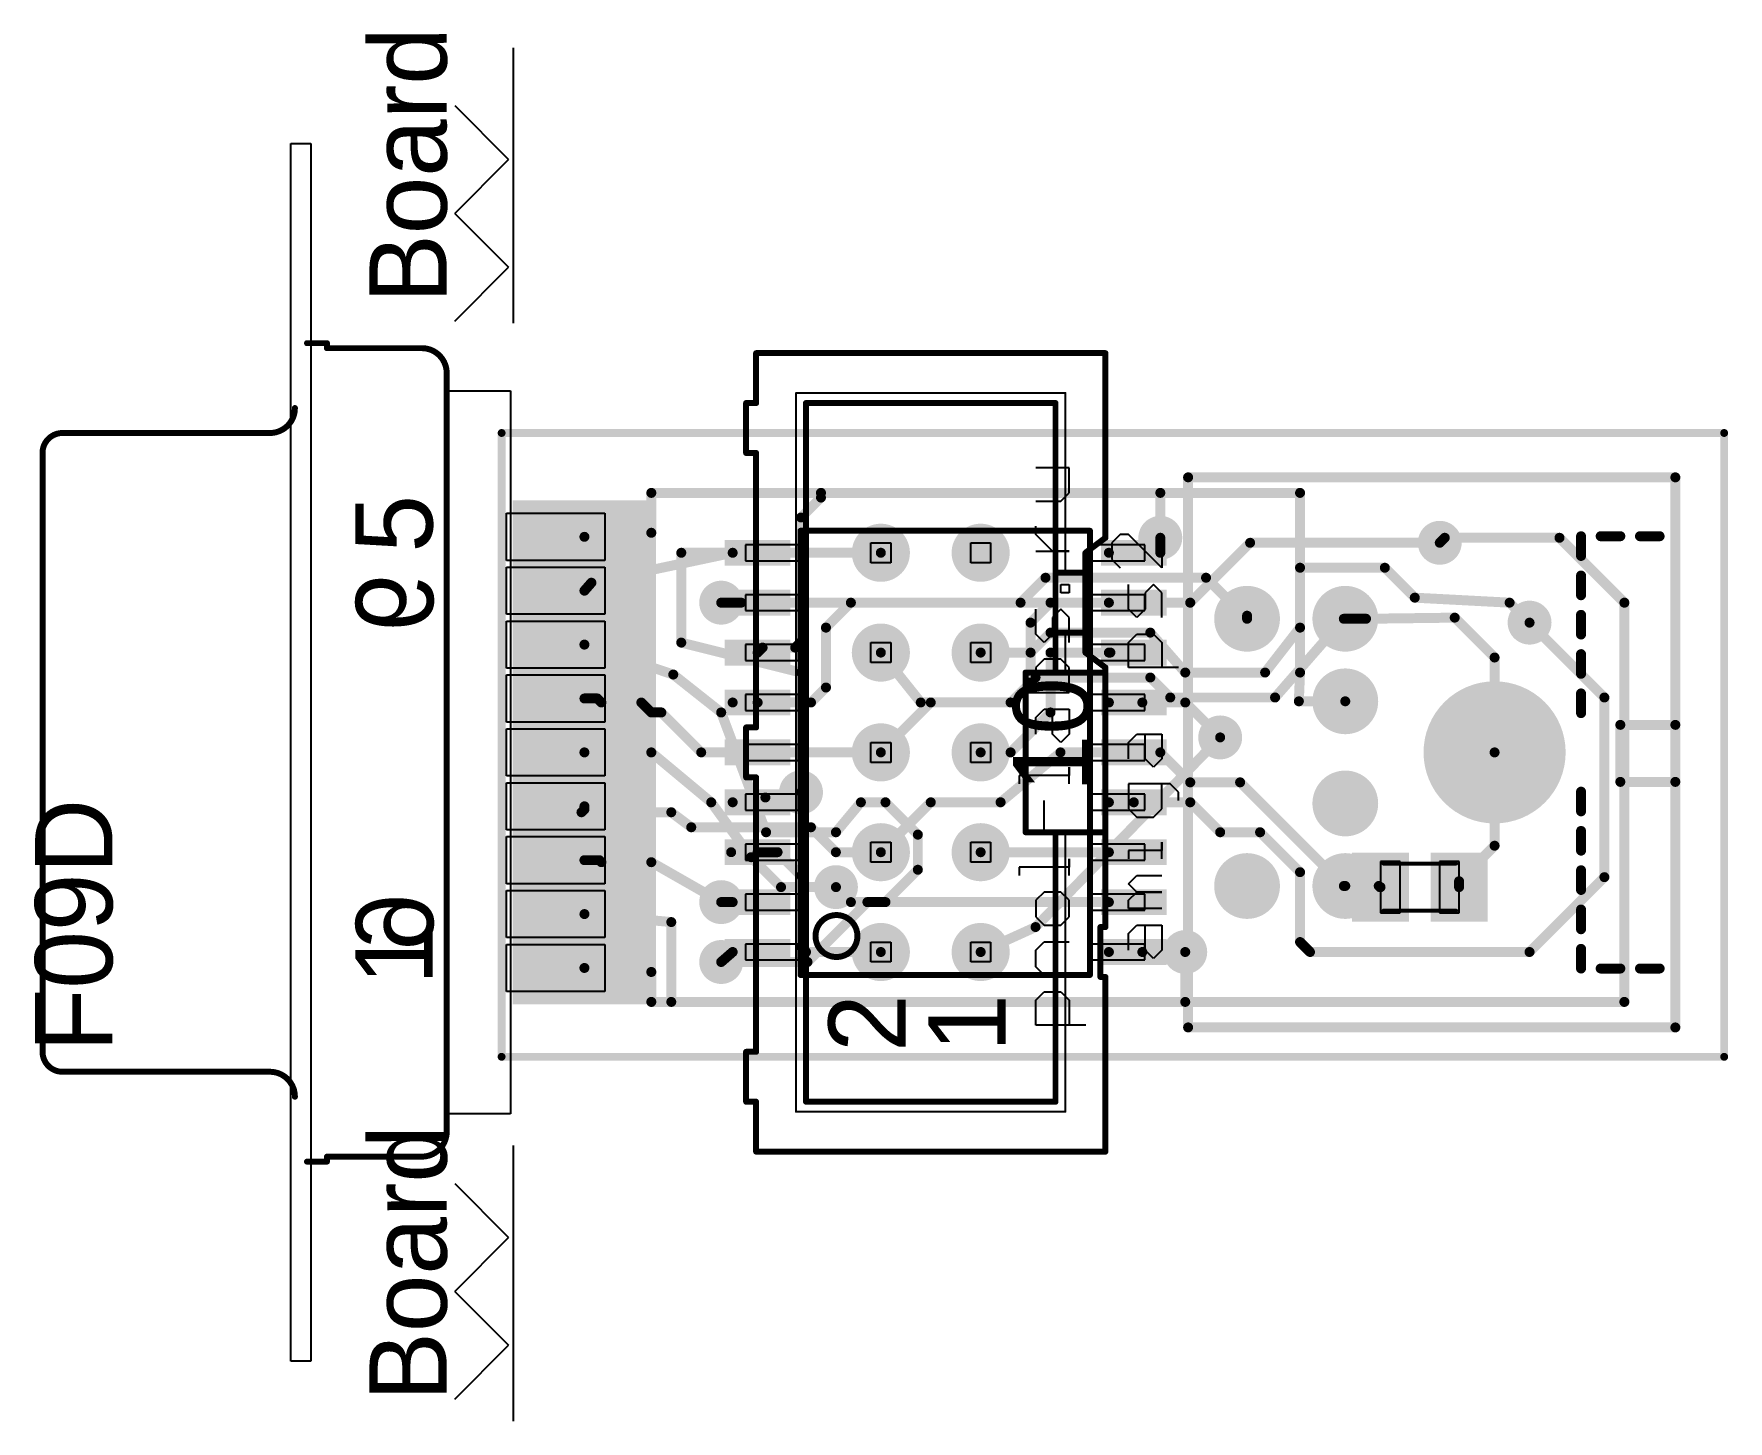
# Model space of a CAD drawing. Header units: millimetres. Extents: x 20 to 63.1, y 15.7 to 51.1.
import ezdxf

# ---------------------------------------------------------------- set-up
doc = ezdxf.new("R2010")
doc.units = ezdxf.units.MM
for name, color, linetype in [('BottomLayer', 5, 'Continuous'), ('BottomPaste', 16, 'Continuous'), ('BottomSolder', 6, 'Continuous'), ('KeepOutLayer', 6, 'Continuous'), ('Mechanical20', 56, 'Continuous'), ('Mechanical3', 76, 'Continuous'), ('Mechanical4', 56, 'Continuous'), ('Mechanical5', 56, 'Continuous'), ('Mechanical7', 56, 'Continuous'), ('Mechanical8', 56, 'Continuous'), ('MultiLayer', 9, 'Continuous'), ('PadHoleLayer', 156, 'Continuous'), ('TopLayer', 1, 'Continuous'), ('TopOverlay', 2, 'Continuous'), ('TopPaste', 8, 'Continuous'), ('TopSolder', 216, 'Continuous'), ('ViaHoleLayer', 16, 'Continuous')]:
    doc.layers.add(name, color=color, linetype=linetype)

# ---------------------------------------------------------------- blocks, each defined once
blk = doc.blocks.new('ML10_1')
at = {"layer": 'BottomLayer', "const_width": 0.664}
for points in [[(-5.158, 1.27, 1), (-4.494, 1.27, 1)], [(-2.618, 1.27, 1), (-1.954, 1.27, 1)], [(-0.078, 1.27, 1), (0.586, 1.27, 1)], [(2.462, 1.27, 1), (3.126, 1.27, 1)], [(5.002, 1.27, 1), (5.666, 1.27, 1)], [(-5.158, -1.27, 1), (-4.494, -1.27, 1)], [(-2.618, -1.27, 1), (-1.954, -1.27, 1)], [(-0.078, -1.27, 1), (0.586, -1.27, 1)], [(2.462, -1.27, 1), (3.126, -1.27, 1)], [(5.002, -1.27, 1), (5.666, -1.27, 1)]]:
    blk.add_lwpolyline(points, format="xyb", close=True, dxfattribs=at)
at = {"layer": 'BottomSolder', "const_width": 0.739}
for points in [[(-5.196, 1.27, 1), (-4.456, 1.27, 1)], [(-2.656, 1.27, 1), (-1.916, 1.27, 1)], [(-0.116, 1.27, 1), (0.624, 1.27, 1)], [(2.424, 1.27, 1), (3.164, 1.27, 1)], [(4.964, 1.27, 1), (5.704, 1.27, 1)], [(-5.196, -1.27, 1), (-4.456, -1.27, 1)], [(-2.656, -1.27, 1), (-1.916, -1.27, 1)], [(-0.116, -1.27, 1), (0.624, -1.27, 1)], [(2.424, -1.27, 1), (3.164, -1.27, 1)], [(4.964, -1.27, 1), (5.704, -1.27, 1)]]:
    blk.add_lwpolyline(points, format="xyb", close=True, dxfattribs=at)
at = {"layer": 'Mechanical3'}
for p, q in [((-5.08, 1.016), (-5.08, 1.524)), ((-5.08, 1.524), (-4.572, 1.524)), ((-4.572, 1.524), (-4.572, 1.016)), ((-2.54, 1.016), (-2.54, 1.524)), ((-2.54, 1.524), (-2.032, 1.524)), ((-2.032, 1.524), (-2.032, 1.016)), ((0, 1.016), (0, 1.524)), ((0, 1.524), (0.508, 1.524)), ((0.508, 1.524), (0.508, 1.016)), ((2.54, 1.016), (2.54, 1.524)), ((2.54, 1.524), (3.048, 1.524)), ((3.048, 1.524), (3.048, 1.016)), ((5.08, 1.016), (5.08, 1.524)), ((5.08, 1.524), (5.588, 1.524)), ((5.588, 1.524), (5.588, 1.016)), ((-4.572, 1.016), (-5.08, 1.016)), ((-2.032, 1.016), (-2.54, 1.016)), ((0.508, 1.016), (0, 1.016)), ((3.048, 1.016), (2.54, 1.016)), ((5.588, 1.016), (5.08, 1.016)), ((-5.08, -1.524), (-5.08, -1.016)), ((-5.08, -1.016), (-4.572, -1.016)), ((-4.572, -1.016), (-4.572, -1.524)), ((-2.54, -1.524), (-2.54, -1.016)), ((-2.54, -1.016), (-2.032, -1.016)), ((-2.032, -1.016), (-2.032, -1.524)), ((0, -1.524), (0, -1.016)), ((0, -1.016), (0.508, -1.016)), ((0.508, -1.016), (0.508, -1.524)), ((2.54, -1.524), (2.54, -1.016)), ((2.54, -1.016), (3.048, -1.016)), ((3.048, -1.016), (3.048, -1.524)), ((5.08, -1.524), (5.08, -1.016)), ((5.08, -1.016), (5.588, -1.016)), ((5.588, -1.016), (5.588, -1.524)), ((-4.572, -1.524), (-5.08, -1.524)), ((-2.032, -1.524), (-2.54, -1.524)), ((0.508, -1.524), (0, -1.524)), ((3.048, -1.524), (2.54, -1.524)), ((5.588, -1.524), (5.08, -1.524))]:
    blk.add_line(p, q, dxfattribs=at)
at = {"layer": 'Mechanical7'}
for points, const_width in [([(-8.636, 4.699), (-8.636, 4.445)], 0.152), ([(-8.636, 4.699), (-7.366, 4.699)], 0.152), ([(-7.366, 4.699), (-7.366, 4.445)], 0.152), ([(-0.381, 4.699), (-0.381, 4.445)], 0.152), ([(-0.381, 4.699), (0.889, 4.699)], 0.152), ([(0.889, 4.699), (0.889, 4.445)], 0.152), ([(7.874, 4.699), (7.874, 4.445)], 0.152), ([(7.874, 4.699), (9.144, 4.699)], 0.152), ([(9.144, 4.699), (9.144, 4.445)], 0.152), ([(-9.906, 4.445), (-9.906, -4.445)], 0.152), ([(-9.906, 4.445), (-8.636, 4.445)], 0.152), ([(-7.366, 4.445), (-0.381, 4.445)], 0.152), ([(0.889, 4.445), (7.874, 4.445)], 0.152), ([(9.144, 4.445), (10.414, 4.445)], 0.152), ([(10.414, 4.445), (10.414, -4.445)], 0.152), ([(-8.89, 3.429), (-8.89, -3.429)], 0.0508), ([(-8.89, 3.429), (9.398, 3.429)], 0.0508), ([(9.398, 3.429), (9.398, -3.429)], 0.0508), ([(-8.636, 3.175), (-8.636, -3.175)], 0.152), ([(-8.636, 3.175), (9.144, 3.175)], 0.152), ([(9.144, 3.175), (9.144, -3.175)], 0.152), ([(-1.778, -2.413), (-1.778, -3.175)], 0.152), ([(-1.778, -2.413), (2.286, -2.413)], 0.152), ([(2.286, -2.413), (2.286, -3.175)], 0.152), ([(-8.89, -3.429), (-1.778, -3.429)], 0.0508), ([(-8.636, -3.175), (-1.778, -3.175)], 0.152), ([(-1.778, -3.175), (-1.778, -3.429)], 0.152), ([(-1.778, -3.429), (-1.778, -4.445)], 0.152), ([(2.286, -3.175), (3.302, -3.175)], 0.152), ([(2.286, -3.175), (2.286, -3.429)], 0.152), ([(2.286, -3.429), (2.286, -4.445)], 0.152), ([(2.286, -3.429), (3.302, -3.429)], 0.0508), ([(3.302, -3.175), (4.826, -3.175)], 0.152), ([(3.302, -3.175), (3.302, -3.429)], 0.152), ([(3.302, -3.429), (3.302, -3.937)], 0.152), ([(4.826, -3.175), (4.826, -3.429)], 0.152), ([(4.826, -3.175), (9.144, -3.175)], 0.152), ([(4.826, -3.429), (4.826, -3.937)], 0.152), ([(4.826, -3.429), (9.398, -3.429)], 0.0508), ([(2.794, -3.937), (2.413, -4.445)], 0.152), ([(2.794, -3.937), (3.302, -3.937)], 0.152), ([(3.302, -3.937), (4.826, -3.937)], 0.152), ([(4.826, -3.937), (5.334, -3.937)], 0.152), ([(5.334, -3.937), (5.715, -4.445)], 0.152), ([(-5.461, -4.318), (-5.461, -4.445)], 0.152), ([(-5.461, -4.318), (-4.191, -4.318)], 0.152), ([(-4.191, -4.318), (-4.191, -4.445)], 0.152), ([(-9.906, -4.445), (-5.461, -4.445)], 0.152), ([(-4.191, -4.445), (-1.778, -4.445)], 0.152), ([(-1.778, -4.445), (2.286, -4.445)], 0.152), ([(2.286, -4.445), (2.413, -4.445)], 0.152), ([(5.715, -4.445), (10.414, -4.445)], 0.152)]:
    blk.add_lwpolyline(points, dxfattribs=dict(at, const_width=const_width))
for points, const_width in [([(-8.674, 4.699, 1), (-8.598, 4.699, 1)], 0.0762), ([(-8.674, 4.699, 1), (-8.598, 4.699, 1)], 0.0762), ([(-7.404, 4.699, 1), (-7.328, 4.699, 1)], 0.0762), ([(-7.404, 4.699, 1), (-7.328, 4.699, 1)], 0.0762), ([(-0.419, 4.699, 1), (-0.343, 4.699, 1)], 0.0762), ([(-0.419, 4.699, 1), (-0.343, 4.699, 1)], 0.0762), ([(0.851, 4.699, 1), (0.927, 4.699, 1)], 0.0762), ([(0.851, 4.699, 1), (0.927, 4.699, 1)], 0.0762), ([(7.836, 4.699, 1), (7.912, 4.699, 1)], 0.0762), ([(7.836, 4.699, 1), (7.912, 4.699, 1)], 0.0762), ([(9.106, 4.699, 1), (9.182, 4.699, 1)], 0.0762), ([(9.106, 4.699, 1), (9.182, 4.699, 1)], 0.0762), ([(-9.944, 4.445, 1), (-9.868, 4.445, 1)], 0.0762), ([(-9.944, 4.445, 1), (-9.868, 4.445, 1)], 0.0762), ([(-8.674, 4.445, 1), (-8.598, 4.445, 1)], 0.0762), ([(-8.674, 4.445, 1), (-8.598, 4.445, 1)], 0.0762), ([(-7.404, 4.445, 1), (-7.328, 4.445, 1)], 0.0762), ([(-7.404, 4.445, 1), (-7.328, 4.445, 1)], 0.0762), ([(-0.419, 4.445, 1), (-0.343, 4.445, 1)], 0.0762), ([(-0.419, 4.445, 1), (-0.343, 4.445, 1)], 0.0762), ([(0.851, 4.445, 1), (0.927, 4.445, 1)], 0.0762), ([(0.851, 4.445, 1), (0.927, 4.445, 1)], 0.0762), ([(7.836, 4.445, 1), (7.912, 4.445, 1)], 0.0762), ([(7.836, 4.445, 1), (7.912, 4.445, 1)], 0.0762), ([(9.106, 4.445, 1), (9.182, 4.445, 1)], 0.0762), ([(9.106, 4.445, 1), (9.182, 4.445, 1)], 0.0762), ([(10.376, 4.445, 1), (10.452, 4.445, 1)], 0.0762), ([(10.376, 4.445, 1), (10.452, 4.445, 1)], 0.0762), ([(-8.903, 3.429, 1), (-8.877, 3.429, 1)], 0.0254), ([(-8.903, 3.429, 1), (-8.877, 3.429, 1)], 0.0254), ([(9.385, 3.429, 1), (9.411, 3.429, 1)], 0.0254), ([(9.385, 3.429, 1), (9.411, 3.429, 1)], 0.0254), ([(-8.674, 3.175, 1), (-8.598, 3.175, 1)], 0.0762), ([(-8.674, 3.175, 1), (-8.598, 3.175, 1)], 0.0762), ([(9.106, 3.175, 1), (9.182, 3.175, 1)], 0.0762), ([(9.106, 3.175, 1), (9.182, 3.175, 1)], 0.0762), ([(-1.816, -2.413, 1), (-1.74, -2.413, 1)], 0.0762), ([(-1.816, -2.413, 1), (-1.74, -2.413, 1)], 0.0762), ([(2.248, -2.413, 1), (2.324, -2.413, 1)], 0.0762), ([(2.248, -2.413, 1), (2.324, -2.413, 1)], 0.0762), ([(-8.903, -3.429, 1), (-8.877, -3.429, 1)], 0.0254), ([(-8.903, -3.429, 1), (-8.877, -3.429, 1)], 0.0254), ([(-8.674, -3.175, 1), (-8.598, -3.175, 1)], 0.0762), ([(-8.674, -3.175, 1), (-8.598, -3.175, 1)], 0.0762), ([(-1.816, -3.175, 1), (-1.74, -3.175, 1)], 0.0762), ([(-1.816, -3.175, 1), (-1.74, -3.175, 1)], 0.0762), ([(-1.816, -3.175, 1), (-1.74, -3.175, 1)], 0.0762), ([(-1.816, -3.429, 1), (-1.74, -3.429, 1)], 0.0762), ([(-1.816, -3.429, 1), (-1.74, -3.429, 1)], 0.0762), ([(-1.791, -3.429, 1), (-1.765, -3.429, 1)], 0.0254), ([(2.248, -3.175, 1), (2.324, -3.175, 1)], 0.0762), ([(2.248, -3.175, 1), (2.324, -3.175, 1)], 0.0762), ([(2.248, -3.175, 1), (2.324, -3.175, 1)], 0.0762), ([(2.248, -3.429, 1), (2.324, -3.429, 1)], 0.0762), ([(2.248, -3.429, 1), (2.324, -3.429, 1)], 0.0762), ([(2.273, -3.429, 1), (2.299, -3.429, 1)], 0.0254), ([(3.264, -3.175, 1), (3.34, -3.175, 1)], 0.0762), ([(3.264, -3.175, 1), (3.34, -3.175, 1)], 0.0762), ([(3.264, -3.175, 1), (3.34, -3.175, 1)], 0.0762), ([(3.264, -3.429, 1), (3.34, -3.429, 1)], 0.0762), ([(3.264, -3.429, 1), (3.34, -3.429, 1)], 0.0762), ([(3.289, -3.429, 1), (3.315, -3.429, 1)], 0.0254), ([(4.788, -3.175, 1), (4.864, -3.175, 1)], 0.0762), ([(4.788, -3.175, 1), (4.864, -3.175, 1)], 0.0762), ([(4.788, -3.175, 1), (4.864, -3.175, 1)], 0.0762), ([(4.788, -3.429, 1), (4.864, -3.429, 1)], 0.0762), ([(4.788, -3.429, 1), (4.864, -3.429, 1)], 0.0762), ([(4.813, -3.429, 1), (4.839, -3.429, 1)], 0.0254), ([(9.106, -3.175, 1), (9.182, -3.175, 1)], 0.0762), ([(9.106, -3.175, 1), (9.182, -3.175, 1)], 0.0762), ([(9.385, -3.429, 1), (9.411, -3.429, 1)], 0.0254), ([(9.385, -3.429, 1), (9.411, -3.429, 1)], 0.0254), ([(2.756, -3.937, 1), (2.832, -3.937, 1)], 0.0762), ([(2.756, -3.937, 1), (2.832, -3.937, 1)], 0.0762), ([(3.264, -3.937, 1), (3.34, -3.937, 1)], 0.0762), ([(3.264, -3.937, 1), (3.34, -3.937, 1)], 0.0762), ([(3.264, -3.937, 1), (3.34, -3.937, 1)], 0.0762), ([(4.788, -3.937, 1), (4.864, -3.937, 1)], 0.0762), ([(4.788, -3.937, 1), (4.864, -3.937, 1)], 0.0762), ([(4.788, -3.937, 1), (4.864, -3.937, 1)], 0.0762), ([(5.296, -3.937, 1), (5.372, -3.937, 1)], 0.0762), ([(5.296, -3.937, 1), (5.372, -3.937, 1)], 0.0762), ([(-5.499, -4.318, 1), (-5.423, -4.318, 1)], 0.0762), ([(-5.499, -4.318, 1), (-5.423, -4.318, 1)], 0.0762), ([(-4.229, -4.318, 1), (-4.153, -4.318, 1)], 0.0762), ([(-4.229, -4.318, 1), (-4.153, -4.318, 1)], 0.0762), ([(-9.944, -4.445, 1), (-9.868, -4.445, 1)], 0.0762), ([(-9.944, -4.445, 1), (-9.868, -4.445, 1)], 0.0762), ([(-5.499, -4.445, 1), (-5.423, -4.445, 1)], 0.0762), ([(-5.499, -4.445, 1), (-5.423, -4.445, 1)], 0.0762), ([(-4.229, -4.445, 1), (-4.153, -4.445, 1)], 0.0762), ([(-4.229, -4.445, 1), (-4.153, -4.445, 1)], 0.0762), ([(-1.816, -4.445, 1), (-1.74, -4.445, 1)], 0.0762), ([(-1.816, -4.445, 1), (-1.74, -4.445, 1)], 0.0762), ([(-1.816, -4.445, 1), (-1.74, -4.445, 1)], 0.0762), ([(2.248, -4.445, 1), (2.324, -4.445, 1)], 0.0762), ([(2.248, -4.445, 1), (2.324, -4.445, 1)], 0.0762), ([(2.248, -4.445, 1), (2.324, -4.445, 1)], 0.0762), ([(2.375, -4.445, 1), (2.451, -4.445, 1)], 0.0762), ([(2.375, -4.445, 1), (2.451, -4.445, 1)], 0.0762), ([(5.677, -4.445, 1), (5.753, -4.445, 1)], 0.0762), ([(5.677, -4.445, 1), (5.753, -4.445, 1)], 0.0762), ([(10.376, -4.445, 1), (10.452, -4.445, 1)], 0.0762), ([(10.376, -4.445, 1), (10.452, -4.445, 1)], 0.0762)]:
    blk.add_lwpolyline(points, format="xyb", close=True, dxfattribs=dict(at, const_width=const_width))
at = {"layer": 'PadHoleLayer', "const_width": 0.457}
for points in [[(-5.055, 1.27, 1), (-4.597, 1.27, 1)], [(-2.515, 1.27, 1), (-2.057, 1.27, 1)], [(0.025, 1.27, 1), (0.483, 1.27, 1)], [(2.565, 1.27, 1), (3.023, 1.27, 1)], [(5.105, 1.27, 1), (5.563, 1.27, 1)], [(-5.055, -1.27, 1), (-4.597, -1.27, 1)], [(-2.515, -1.27, 1), (-2.057, -1.27, 1)], [(0.025, -1.27, 1), (0.483, -1.27, 1)], [(2.565, -1.27, 1), (3.023, -1.27, 1)], [(5.105, -1.27, 1), (5.563, -1.27, 1)]]:
    blk.add_lwpolyline(points, format="xyb", close=True, dxfattribs=at)
at = {"layer": 'TopLayer', "const_width": 0.664}
for points in [[(-5.158, 1.27, 1), (-4.494, 1.27, 1)], [(-2.618, 1.27, 1), (-1.954, 1.27, 1)], [(-0.078, 1.27, 1), (0.586, 1.27, 1)], [(2.462, 1.27, 1), (3.126, 1.27, 1)], [(5.002, 1.27, 1), (5.666, 1.27, 1)], [(-5.158, -1.27, 1), (-4.494, -1.27, 1)], [(-2.618, -1.27, 1), (-1.954, -1.27, 1)], [(-0.078, -1.27, 1), (0.586, -1.27, 1)], [(2.462, -1.27, 1), (3.126, -1.27, 1)], [(5.002, -1.27, 1), (5.666, -1.27, 1)]]:
    blk.add_lwpolyline(points, format="xyb", close=True, dxfattribs=at)
at = {"layer": 'TopSolder', "const_width": 0.739}
for points in [[(-5.196, 1.27, 1), (-4.456, 1.27, 1)], [(-2.656, 1.27, 1), (-1.916, 1.27, 1)], [(-0.116, 1.27, 1), (0.624, 1.27, 1)], [(2.424, 1.27, 1), (3.164, 1.27, 1)], [(4.964, 1.27, 1), (5.704, 1.27, 1)], [(-5.196, -1.27, 1), (-4.456, -1.27, 1)], [(-2.656, -1.27, 1), (-1.916, -1.27, 1)], [(-0.116, -1.27, 1), (0.624, -1.27, 1)], [(2.424, -1.27, 1), (3.164, -1.27, 1)], [(4.964, -1.27, 1), (5.704, -1.27, 1)]]:
    blk.add_lwpolyline(points, format="xyb", close=True, dxfattribs=at)
at = {"layer": 'Mechanical7'}
for s, height, p in [('2', 1.968, (-7.366, 0.635)), ('1', 1.968, (-7.366, -1.905)), ('10', 1.9685, (-0.762, -4.064))]:
    blk.add_text(s, height=height, dxfattribs=at).set_placement(p)
blk = doc.blocks.new('MINIDIN6PCB_2')
at = {"layer": 'BottomLayer'}
for points, const_width in [([(-3.527, 4.65, 1), (-2.765, 4.65, 1)], 0.762), ([(3.273, 4.65, 1), (4.035, 4.65, 1)], 0.762), ([(-3.527, 2.15, 1), (-2.765, 2.15, 1)], 0.762), ([(-1.427, 2.15, 1), (-0.665, 2.15, 1)], 0.762), ([(1.173, 2.15, 1), (1.935, 2.15, 1)], 0.762), ([(3.273, 2.15, 1), (4.035, 2.15, 1)], 0.762), ([(-0.613, -1.65, 1), (1.121, -1.65, 1)], 1.734)]:
    blk.add_lwpolyline(points, format="xyb", close=True, dxfattribs=dict(at, const_width=const_width))
at = {"layer": 'BottomSolder'}
for points, const_width in [([(-3.565, 4.65, 1), (-2.728, 4.65, 1)], 0.837), ([(3.236, 4.65, 1), (4.073, 4.65, 1)], 0.837), ([(-3.565, 2.15, 1), (-2.728, 2.15, 1)], 0.837), ([(-1.464, 2.15, 1), (-0.627, 2.15, 1)], 0.837), ([(1.135, 2.15, 1), (1.972, 2.15, 1)], 0.837), ([(3.236, 2.15, 1), (4.073, 2.15, 1)], 0.837), ([(-0.65, -1.65, 1), (1.158, -1.65, 1)], 1.809)]:
    blk.add_lwpolyline(points, format="xyb", close=True, dxfattribs=dict(at, const_width=const_width))
at = {"layer": 'Mechanical5', "const_width": 0.254}
for points in [[(-5.246, -3.85), (-4.746, -3.85)], [(-4.246, -3.85), (-3.746, -3.85)], [(-3.246, -3.85), (-2.746, -3.85)], [(-2.246, -3.85), (-1.746, -3.85)], [(-1.246, -3.85), (-0.746, -3.85)], [(1.254, -3.85), (1.754, -3.85)], [(2.254, -3.85), (2.754, -3.85)], [(3.254, -3.85), (3.754, -3.85)], [(4.254, -3.85), (4.754, -3.85)], [(5.254, -3.85), (5.754, -3.85)], [(-5.246, -4.35), (-5.246, -4.85)], [(5.754, -4.35), (5.754, -4.85)], [(-0.496, -4.85), (0.954, -4.85)], [(-0.496, -4.85), (-0.496, -6.25)], [(0.954, -4.85), (0.954, -6.25)], [(-5.246, -5.35), (-5.246, -5.85)], [(5.754, -5.35), (5.754, -5.85)]]:
    blk.add_lwpolyline(points, dxfattribs=at)
at = {"layer": 'Mechanical5', "const_width": 0.127}
for points in [[(-5.31, -3.85, 1), (-5.183, -3.85, 1)], [(-4.809, -3.85, 1), (-4.682, -3.85, 1)], [(-4.31, -3.85, 1), (-4.183, -3.85, 1)], [(-3.809, -3.85, 1), (-3.682, -3.85, 1)], [(-3.31, -3.85, 1), (-3.183, -3.85, 1)], [(-2.809, -3.85, 1), (-2.682, -3.85, 1)], [(-2.31, -3.85, 1), (-2.183, -3.85, 1)], [(-1.809, -3.85, 1), (-1.682, -3.85, 1)], [(-1.31, -3.85, 1), (-1.183, -3.85, 1)], [(-0.809, -3.85, 1), (-0.682, -3.85, 1)], [(1.19, -3.85, 1), (1.317, -3.85, 1)], [(1.691, -3.85, 1), (1.818, -3.85, 1)], [(2.19, -3.85, 1), (2.317, -3.85, 1)], [(2.691, -3.85, 1), (2.818, -3.85, 1)], [(3.19, -3.85, 1), (3.317, -3.85, 1)], [(3.691, -3.85, 1), (3.818, -3.85, 1)], [(4.19, -3.85, 1), (4.317, -3.85, 1)], [(4.691, -3.85, 1), (4.818, -3.85, 1)], [(5.19, -3.85, 1), (5.317, -3.85, 1)], [(5.691, -3.85, 1), (5.818, -3.85, 1)], [(-5.31, -4.35, 1), (-5.183, -4.35, 1)], [(5.691, -4.35, 1), (5.818, -4.35, 1)], [(-5.31, -4.85, 1), (-5.183, -4.85, 1)], [(-0.56, -4.85, 1), (-0.433, -4.85, 1)], [(-0.56, -4.85, 1), (-0.433, -4.85, 1)], [(0.891, -4.85, 1), (1.018, -4.85, 1)], [(0.891, -4.85, 1), (1.018, -4.85, 1)], [(5.691, -4.85, 1), (5.818, -4.85, 1)], [(-5.31, -5.35, 1), (-5.183, -5.35, 1)], [(5.691, -5.35, 1), (5.818, -5.35, 1)], [(-5.31, -5.85, 1), (-5.183, -5.85, 1)], [(5.691, -5.85, 1), (5.818, -5.85, 1)], [(-0.56, -6.25, 1), (-0.433, -6.25, 1)], [(0.891, -6.25, 1), (1.018, -6.25, 1)]]:
    blk.add_lwpolyline(points, format="xyb", close=True, dxfattribs=at)
at = {"layer": 'Mechanical7', "const_width": 0.254}
for points in [[(-6.746, 6.15), (-6.746, -6.25)], [(-6.746, 6.15), (7.254, 6.15)], [(7.254, 6.15), (7.254, -6.25)], [(-6.746, -6.25), (7.254, -6.25)]]:
    blk.add_lwpolyline(points, dxfattribs=at)
at = {"layer": 'Mechanical7', "const_width": 0.127}
for points in [[(-6.809, 6.15, 1), (-6.682, 6.15, 1)], [(-6.809, 6.15, 1), (-6.682, 6.15, 1)], [(7.19, 6.15, 1), (7.317, 6.15, 1)], [(7.19, 6.15, 1), (7.317, 6.15, 1)], [(-6.809, -6.25, 1), (-6.682, -6.25, 1)], [(-6.809, -6.25, 1), (-6.682, -6.25, 1)], [(7.19, -6.25, 1), (7.317, -6.25, 1)], [(7.19, -6.25, 1), (7.317, -6.25, 1)]]:
    blk.add_lwpolyline(points, format="xyb", close=True, dxfattribs=at)
at = {"layer": 'MultiLayer', "const_width": 0.762}
for points in [[(-3.527, 4.65, 1), (-2.765, 4.65, 1)], [(3.273, 4.65, 1), (4.035, 4.65, 1)], [(-3.527, 2.15, 1), (-2.765, 2.15, 1)], [(-1.427, 2.15, 1), (-0.665, 2.15, 1)], [(1.173, 2.15, 1), (1.935, 2.15, 1)], [(3.273, 2.15, 1), (4.035, 2.15, 1)]]:
    blk.add_lwpolyline(points, format="xyb", close=True, dxfattribs=at)
at = {"layer": 'PadHoleLayer'}
for points, const_width in [([(-3.4, 4.65, 1), (-2.892, 4.65, 1)], 0.508), ([(3.4, 4.65, 1), (3.908, 4.65, 1)], 0.508), ([(-3.4, 2.15, 1), (-2.892, 2.15, 1)], 0.508), ([(-1.3, 2.15, 1), (-0.792, 2.15, 1)], 0.508), ([(1.3, 2.15, 1), (1.808, 2.15, 1)], 0.508), ([(3.4, 2.15, 1), (3.908, 2.15, 1)], 0.508), ([(-0.324, -1.65, 1), (0.832, -1.65, 1)], 1.156)]:
    blk.add_lwpolyline(points, format="xyb", close=True, dxfattribs=dict(at, const_width=const_width))
at = {"layer": 'TopLayer'}
for points, const_width in [([(-3.527, 4.65, 1), (-2.765, 4.65, 1)], 0.762), ([(3.273, 4.65, 1), (4.035, 4.65, 1)], 0.762), ([(-3.527, 2.15, 1), (-2.765, 2.15, 1)], 0.762), ([(-1.427, 2.15, 1), (-0.665, 2.15, 1)], 0.762), ([(1.173, 2.15, 1), (1.935, 2.15, 1)], 0.762), ([(3.273, 2.15, 1), (4.035, 2.15, 1)], 0.762), ([(-0.613, -1.65, 1), (1.121, -1.65, 1)], 1.734)]:
    blk.add_lwpolyline(points, format="xyb", close=True, dxfattribs=dict(at, const_width=const_width))
at = {"layer": 'TopSolder'}
for points, const_width in [([(-3.565, 4.65, 1), (-2.728, 4.65, 1)], 0.837), ([(3.236, 4.65, 1), (4.073, 4.65, 1)], 0.837), ([(-3.565, 2.15, 1), (-2.728, 2.15, 1)], 0.837), ([(-1.464, 2.15, 1), (-0.627, 2.15, 1)], 0.837), ([(1.135, 2.15, 1), (1.972, 2.15, 1)], 0.837), ([(3.236, 2.15, 1), (4.073, 2.15, 1)], 0.837), ([(-0.65, -1.65, 1), (1.158, -1.65, 1)], 1.809)]:
    blk.add_lwpolyline(points, format="xyb", close=True, dxfattribs=dict(at, const_width=const_width))
blk = doc.blocks.new('SO18_10101020_B_3')
at = {"layer": 'BottomLayer'}
for points in [[(-5.588, 4.026), (-5.08, 4.026), (-5.588, 5.55), (-5.08, 5.55)], [(-4.318, 4.026), (-3.81, 4.026), (-4.318, 5.55), (-3.81, 5.55)], [(-3.048, 4.026), (-2.54, 4.026), (-3.048, 5.55), (-2.54, 5.55)], [(-1.778, 4.026), (-1.27, 4.026), (-1.778, 5.55), (-1.27, 5.55)], [(-0.508, 4.026), (0, 4.026), (-0.508, 5.55), (0, 5.55)], [(0.762, 4.026), (1.27, 4.026), (0.762, 5.55), (1.27, 5.55)], [(2.032, 4.026), (2.54, 4.026), (2.032, 5.55), (2.54, 5.55)], [(3.302, 4.026), (3.81, 4.026), (3.302, 5.55), (3.81, 5.55)], [(4.572, 4.026), (5.08, 4.026), (4.572, 5.55), (5.08, 5.55)], [(-5.588, -5.55), (-5.08, -5.55), (-5.588, -4.026), (-5.08, -4.026)], [(-4.318, -5.55), (-3.81, -5.55), (-4.318, -4.026), (-3.81, -4.026)], [(-3.048, -5.55), (-2.54, -5.55), (-3.048, -4.026), (-2.54, -4.026)], [(-1.778, -5.55), (-1.27, -5.55), (-1.778, -4.026), (-1.27, -4.026)], [(-0.508, -5.55), (0, -5.55), (-0.508, -4.026), (0, -4.026)], [(0.762, -5.55), (1.27, -5.55), (0.762, -4.026), (1.27, -4.026)], [(2.032, -5.55), (2.54, -5.55), (2.032, -4.026), (2.54, -4.026)], [(3.302, -5.55), (3.81, -5.55), (3.302, -4.026), (3.81, -4.026)], [(4.572, -5.55), (5.08, -5.55), (4.572, -4.026), (5.08, -4.026)]]:
    blk.add_solid(points, dxfattribs=at)
at = {"layer": 'BottomPaste'}
for points in [[(-5.588, 4.026), (-5.08, 4.026), (-5.588, 5.55), (-5.08, 5.55)], [(-4.318, 4.026), (-3.81, 4.026), (-4.318, 5.55), (-3.81, 5.55)], [(-3.048, 4.026), (-2.54, 4.026), (-3.048, 5.55), (-2.54, 5.55)], [(-1.778, 4.026), (-1.27, 4.026), (-1.778, 5.55), (-1.27, 5.55)], [(-0.508, 4.026), (0, 4.026), (-0.508, 5.55), (0, 5.55)], [(0.762, 4.026), (1.27, 4.026), (0.762, 5.55), (1.27, 5.55)], [(2.032, 4.026), (2.54, 4.026), (2.032, 5.55), (2.54, 5.55)], [(3.302, 4.026), (3.81, 4.026), (3.302, 5.55), (3.81, 5.55)], [(4.572, 4.026), (5.08, 4.026), (4.572, 5.55), (5.08, 5.55)], [(-5.588, -5.55), (-5.08, -5.55), (-5.588, -4.026), (-5.08, -4.026)], [(-4.318, -5.55), (-3.81, -5.55), (-4.318, -4.026), (-3.81, -4.026)], [(-3.048, -5.55), (-2.54, -5.55), (-3.048, -4.026), (-2.54, -4.026)], [(-1.778, -5.55), (-1.27, -5.55), (-1.778, -4.026), (-1.27, -4.026)], [(-0.508, -5.55), (0, -5.55), (-0.508, -4.026), (0, -4.026)], [(0.762, -5.55), (1.27, -5.55), (0.762, -4.026), (1.27, -4.026)], [(2.032, -5.55), (2.54, -5.55), (2.032, -4.026), (2.54, -4.026)], [(3.302, -5.55), (3.81, -5.55), (3.302, -4.026), (3.81, -4.026)], [(4.572, -5.55), (5.08, -5.55), (4.572, -4.026), (5.08, -4.026)]]:
    blk.add_solid(points, dxfattribs=at)
at = {"layer": 'BottomSolder'}
for points in [[(-5.663, 3.951), (-5.005, 3.951), (-5.663, 5.625), (-5.005, 5.625)], [(-4.393, 3.951), (-3.735, 3.951), (-4.393, 5.625), (-3.735, 5.625)], [(-3.123, 3.951), (-2.465, 3.951), (-3.123, 5.625), (-2.465, 5.625)], [(-1.853, 3.951), (-1.195, 3.951), (-1.853, 5.625), (-1.195, 5.625)], [(-0.583, 3.951), (0.075, 3.951), (-0.583, 5.625), (0.075, 5.625)], [(0.687, 3.951), (1.345, 3.951), (0.687, 5.625), (1.345, 5.625)], [(1.957, 3.951), (2.615, 3.951), (1.957, 5.625), (2.615, 5.625)], [(3.227, 3.951), (3.885, 3.951), (3.227, 5.625), (3.885, 5.625)], [(4.497, 3.951), (5.155, 3.951), (4.497, 5.625), (5.155, 5.625)], [(-5.663, -5.625), (-5.005, -5.625), (-5.663, -3.951), (-5.005, -3.951)], [(-4.393, -5.625), (-3.735, -5.625), (-4.393, -3.951), (-3.735, -3.951)], [(-3.123, -5.625), (-2.465, -5.625), (-3.123, -3.951), (-2.465, -3.951)], [(-1.853, -5.625), (-1.195, -5.625), (-1.853, -3.951), (-1.195, -3.951)], [(-0.583, -5.625), (0.075, -5.625), (-0.583, -3.951), (0.075, -3.951)], [(0.687, -5.625), (1.345, -5.625), (0.687, -3.951), (1.345, -3.951)], [(1.957, -5.625), (2.615, -5.625), (1.957, -3.951), (2.615, -3.951)], [(3.227, -5.625), (3.885, -5.625), (3.227, -3.951), (3.885, -3.951)], [(4.497, -5.625), (5.155, -5.625), (4.497, -3.951), (5.155, -3.951)]]:
    blk.add_solid(points, dxfattribs=at)
at = {"layer": 'Mechanical4'}
for p, q in [((-5.131, 5.093), (-5.537, 5.093)), ((-5.537, 5.093), (-5.537, 3.747)), ((-5.131, 3.747), (-5.131, 5.093)), ((-3.861, 5.093), (-4.267, 5.093)), ((-4.267, 5.093), (-4.267, 3.747)), ((-3.861, 3.747), (-3.861, 5.093)), ((-2.591, 5.093), (-2.997, 5.093)), ((-2.997, 5.093), (-2.997, 3.747)), ((-2.591, 3.747), (-2.591, 5.093)), ((-1.321, 5.093), (-1.727, 5.093)), ((-1.727, 5.093), (-1.727, 3.747)), ((-1.321, 3.747), (-1.321, 5.093)), ((-0.051, 5.093), (-0.457, 5.093)), ((-0.457, 5.093), (-0.457, 3.747)), ((-0.051, 3.747), (-0.051, 5.093)), ((1.219, 5.093), (0.813, 5.093)), ((0.813, 5.093), (0.813, 3.747)), ((1.219, 3.747), (1.219, 5.093)), ((2.489, 5.093), (2.083, 5.093)), ((2.083, 5.093), (2.083, 3.747)), ((2.489, 3.747), (2.489, 5.093)), ((3.759, 5.093), (3.353, 5.093)), ((3.353, 5.093), (3.353, 3.747)), ((3.759, 3.747), (3.759, 5.093)), ((5.029, 5.093), (4.623, 5.093)), ((4.623, 5.093), (4.623, 3.747)), ((5.029, 3.747), (5.029, 5.093)), ((-5.537, 3.747), (-5.131, 3.747)), ((-4.267, 3.747), (-3.861, 3.747)), ((-2.997, 3.747), (-2.591, 3.747)), ((-1.727, 3.747), (-1.321, 3.747)), ((-0.457, 3.747), (-0.051, 3.747)), ((0.813, 3.747), (1.219, 3.747)), ((2.083, 3.747), (2.489, 3.747)), ((3.353, 3.747), (3.759, 3.747)), ((4.623, 3.747), (5.029, 3.747)), ((-5.131, -3.721), (-5.537, -3.721)), ((-5.537, -3.721), (-5.537, -5.067)), ((-5.131, -5.067), (-5.131, -3.721)), ((-3.861, -3.721), (-4.267, -3.721)), ((-4.267, -3.721), (-4.267, -5.067)), ((-3.861, -5.067), (-3.861, -3.721)), ((-2.591, -3.721), (-2.997, -3.721)), ((-2.997, -3.721), (-2.997, -5.067)), ((-2.591, -5.067), (-2.591, -3.721)), ((-1.321, -3.721), (-1.727, -3.721)), ((-1.727, -3.721), (-1.727, -5.067)), ((-1.321, -5.067), (-1.321, -3.721)), ((-0.051, -3.721), (-0.457, -3.721)), ((-0.457, -3.721), (-0.457, -5.067)), ((-0.051, -5.067), (-0.051, -3.721)), ((1.219, -3.721), (0.813, -3.721)), ((0.813, -3.721), (0.813, -5.067)), ((1.219, -5.067), (1.219, -3.721)), ((2.489, -3.721), (2.083, -3.721)), ((2.083, -3.721), (2.083, -5.067)), ((2.489, -5.067), (2.489, -3.721)), ((3.759, -3.721), (3.353, -3.721)), ((3.353, -3.721), (3.353, -5.067)), ((3.759, -5.067), (3.759, -3.721)), ((5.029, -3.721), (4.623, -3.721)), ((4.623, -3.721), (4.623, -5.067)), ((5.029, -5.067), (5.029, -3.721)), ((-5.537, -5.067), (-5.131, -5.067)), ((-4.267, -5.067), (-3.861, -5.067)), ((-2.997, -5.067), (-2.591, -5.067)), ((-1.727, -5.067), (-1.321, -5.067)), ((-0.457, -5.067), (-0.051, -5.067)), ((0.813, -5.067), (1.219, -5.067)), ((2.083, -5.067), (2.489, -5.067)), ((3.353, -5.067), (3.759, -5.067)), ((4.623, -5.067), (5.029, -5.067))]:
    blk.add_line(p, q, dxfattribs=at)
at = {"layer": 'Mechanical8', "const_width": 0.152}
for points in [[(-5.918, 3.696), (-5.918, -3.67)], [(-5.918, 3.696), (5.385, 3.696)], [(5.385, 3.696), (5.385, -3.67)], [(-5.918, -3.67), (5.385, -3.67)]]:
    blk.add_lwpolyline(points, dxfattribs=at)
at = {"layer": 'Mechanical8'}
for points, const_width in [([(-5.956, 3.696, 1), (-5.88, 3.696, 1)], 0.0762), ([(-5.956, 3.696, 1), (-5.88, 3.696, 1)], 0.0762), ([(5.347, 3.696, 1), (5.423, 3.696, 1)], 0.0762), ([(5.347, 3.696, 1), (5.423, 3.696, 1)], 0.0762), ([(-4.394, 2.781, 1), (-5.461, 2.781, 1)], 0.152), ([(-5.499, 2.781, 1), (-5.423, 2.781, 1)], 0.0762), ([(-4.432, 2.781, 1), (-4.356, 2.781, 1)], 0.0762), ([(-5.956, -3.67, 1), (-5.88, -3.67, 1)], 0.0762), ([(-5.956, -3.67, 1), (-5.88, -3.67, 1)], 0.0762), ([(5.347, -3.67, 1), (5.423, -3.67, 1)], 0.0762), ([(5.347, -3.67, 1), (5.423, -3.67, 1)], 0.0762)]:
    blk.add_lwpolyline(points, format="xyb", close=True, dxfattribs=dict(at, const_width=const_width))
blk = doc.blocks.new('F09D_4')
at = {"layer": 'BottomLayer'}
for points in [[(-4.711, -7.795), (-3.011, -7.795), (-4.711, -4.295), (-3.011, -4.295)], [(-1.968, -7.795), (-0.268, -7.795), (-1.968, -4.295), (-0.268, -4.295)], [(0.776, -7.795), (2.476, -7.795), (0.776, -4.295), (2.476, -4.295)], [(3.519, -7.795), (5.219, -7.795), (3.519, -4.295), (5.219, -4.295)]]:
    blk.add_solid(points, dxfattribs=at)
at = {"layer": 'BottomPaste'}
for points in [[(-4.711, -7.795), (-3.011, -7.795), (-4.711, -4.295), (-3.011, -4.295)], [(-1.968, -7.795), (-0.268, -7.795), (-1.968, -4.295), (-0.268, -4.295)], [(0.776, -7.795), (2.476, -7.795), (0.776, -4.295), (2.476, -4.295)], [(3.519, -7.795), (5.219, -7.795), (3.519, -4.295), (5.219, -4.295)]]:
    blk.add_solid(points, dxfattribs=at)
at = {"layer": 'BottomSolder'}
for points in [[(-4.786, -7.87), (-2.936, -7.87), (-4.786, -4.22), (-2.936, -4.22)], [(-2.043, -7.87), (-0.193, -7.87), (-2.043, -4.22), (-0.193, -4.22)], [(0.701, -7.87), (2.551, -7.87), (0.701, -4.22), (2.551, -4.22)], [(3.444, -7.87), (5.294, -7.87), (3.444, -4.22), (5.294, -4.22)]]:
    blk.add_solid(points, dxfattribs=at)
at = {"layer": 'Mechanical20'}
for points in [[(-16.205, -2.743), (-14.834, -4.115)], [(-13.462, -2.743), (-14.834, -4.115)], [(-13.462, -2.743), (-12.09, -4.115)], [(-10.719, -2.743), (-12.09, -4.115)], [(11.227, -2.743), (12.598, -4.115)], [(13.97, -2.743), (12.598, -4.115)], [(13.97, -2.743), (15.342, -4.115)], [(16.713, -2.743), (15.342, -4.115)], [(-16.764, -4.242), (-9.754, -4.242)], [(11.176, -4.242), (18.186, -4.242)]]:
    blk.add_lwpolyline(points, dxfattribs=at)
for points in [[(-16.205, -2.743, 1), (-16.205, -2.743, 1)], [(-13.462, -2.743, 1), (-13.462, -2.743, 1)], [(-13.462, -2.743, 1), (-13.462, -2.743, 1)], [(-10.719, -2.743, 1), (-10.719, -2.743, 1)], [(11.227, -2.743, 1), (11.227, -2.743, 1)], [(13.97, -2.743, 1), (13.97, -2.743, 1)], [(13.97, -2.743, 1), (13.97, -2.743, 1)], [(16.713, -2.743, 1), (16.713, -2.743, 1)], [(-16.764, -4.242, 1), (-16.764, -4.242, 1)], [(-14.834, -4.115, 1), (-14.834, -4.115, 1)], [(-14.834, -4.115, 1), (-14.834, -4.115, 1)], [(-12.09, -4.115, 1), (-12.09, -4.115, 1)], [(-12.09, -4.115, 1), (-12.09, -4.115, 1)], [(-9.754, -4.242, 1), (-9.754, -4.242, 1)], [(11.176, -4.242, 1), (11.176, -4.242, 1)], [(12.598, -4.115, 1), (12.598, -4.115, 1)], [(12.598, -4.115, 1), (12.598, -4.115, 1)], [(15.342, -4.115, 1), (15.342, -4.115, 1)], [(15.342, -4.115, 1), (15.342, -4.115, 1)], [(18.186, -4.242, 1), (18.186, -4.242, 1)]]:
    blk.add_lwpolyline(points, format="xyb", close=True, dxfattribs=at)
at = {"layer": 'Mechanical3'}
for p, q in [((-5.832, -6.56), (-5.832, -4.06)), ((-5.832, -4.06), (-4.632, -4.06)), ((-4.632, -4.06), (-4.632, -6.56)), ((-3.089, -6.56), (-3.089, -4.06)), ((-3.089, -4.06), (-1.889, -4.06)), ((-1.889, -4.06), (-1.889, -6.56)), ((-0.346, -6.56), (-0.346, -4.06)), ((-0.346, -4.06), (0.854, -4.06)), ((0.854, -4.06), (0.854, -6.56)), ((2.397, -6.56), (2.397, -4.06)), ((2.397, -4.06), (3.597, -4.06)), ((3.597, -4.06), (3.597, -6.56)), ((5.14, -6.56), (5.14, -4.06)), ((5.14, -4.06), (6.34, -4.06)), ((6.34, -4.06), (6.34, -6.56)), ((-4.632, -6.56), (-5.832, -6.56)), ((-1.889, -6.56), (-3.089, -6.56)), ((0.854, -6.56), (-0.346, -6.56)), ((3.597, -6.56), (2.397, -6.56)), ((6.34, -6.56), (5.14, -6.56))]:
    blk.add_line(p, q, dxfattribs=at)
at = {"layer": 'Mechanical4'}
for p, q in [((-4.461, -6.56), (-4.461, -4.06)), ((-4.461, -4.06), (-3.261, -4.06)), ((-3.261, -4.06), (-3.261, -6.56)), ((-1.718, -6.56), (-1.718, -4.06)), ((-1.718, -4.06), (-0.518, -4.06)), ((-0.518, -4.06), (-0.518, -6.56)), ((1.026, -6.56), (1.026, -4.06)), ((1.026, -4.06), (2.226, -4.06)), ((2.226, -4.06), (2.226, -6.56)), ((3.769, -6.56), (3.769, -4.06)), ((3.769, -4.06), (4.969, -4.06)), ((4.969, -4.06), (4.969, -6.56)), ((-3.261, -6.56), (-4.461, -6.56)), ((-0.518, -6.56), (-1.718, -6.56)), ((2.226, -6.56), (1.026, -6.56)), ((4.969, -6.56), (3.769, -6.56))]:
    blk.add_line(p, q, dxfattribs=at)
at = {"layer": 'Mechanical7'}
for p, q in [((-15.24, 0.916), (-15.24, 1.424)), ((-15.24, 1.424), (15.748, 1.424)), ((15.748, 1.424), (15.748, 0.916)), ((15.748, 0.916), (-15.24, 0.916)), ((-8.946, -4.16), (-8.946, -2.56)), ((-8.946, -2.56), (9.454, -2.56)), ((9.454, -2.56), (9.454, -4.16)), ((9.454, -4.16), (-8.946, -4.16))]:
    blk.add_line(p, q, dxfattribs=at)
at = {"layer": 'Mechanical7', "const_width": 0.152}
for points in [[(-7.874, 7.239, -0.414214), (-7.366, 7.747)], [(7.874, 7.747, -0.414214), (8.382, 7.239)], [(-7.874, 1.959, -0.414214), (-8.509, 1.324)], [(9.017, 1.324, -0.414214), (8.382, 1.959)], [(-9.398, -2.54, -0.414214), (-10.033, -1.905)], [(10.541, -1.905, -0.414214), (9.906, -2.54)]]:
    blk.add_lwpolyline(points, format="xyb", dxfattribs=at)
for points in [[(-7.366, 7.747), (7.874, 7.747)], [(-7.874, 7.239), (-7.874, 1.959)], [(8.382, 7.239), (8.382, 1.959)], [(-10.16, 1.016), (-10.16, 0.508)], [(10.668, 1.016), (10.668, 0.508)], [(-10.16, 0.508), (-10.033, 0.508)], [(-10.033, 0.508), (-10.033, -1.905)], [(10.541, 0.508), (10.668, 0.508)], [(10.541, 0.508), (10.541, -1.905)], [(-9.417, -2.54), (9.925, -2.54)]]:
    blk.add_lwpolyline(points, dxfattribs=at)
at = {"layer": 'Mechanical7', "const_width": 0.0762}
for points in [[(-7.404, 7.747, 1), (-7.328, 7.747, 1)], [(-7.404, 7.747, 1), (-7.328, 7.747, 1)], [(7.836, 7.747, 1), (7.912, 7.747, 1)], [(7.836, 7.747, 1), (7.912, 7.747, 1)], [(-7.912, 7.239, 1), (-7.836, 7.239, 1)], [(-7.912, 7.239, 1), (-7.836, 7.239, 1)], [(8.344, 7.239, 1), (8.42, 7.239, 1)], [(8.344, 7.239, 1), (8.42, 7.239, 1)], [(-7.912, 1.959, 1), (-7.836, 1.959, 1)], [(-7.912, 1.959, 1), (-7.836, 1.959, 1)], [(8.344, 1.959, 1), (8.42, 1.959, 1)], [(8.344, 1.959, 1), (8.42, 1.959, 1)], [(-8.547, 1.324, 1), (-8.471, 1.324, 1)], [(8.979, 1.324, 1), (9.055, 1.324, 1)], [(-10.198, 1.016, 1), (-10.122, 1.016, 1)], [(10.63, 1.016, 1), (10.706, 1.016, 1)], [(-10.198, 0.508, 1), (-10.122, 0.508, 1)], [(-10.198, 0.508, 1), (-10.122, 0.508, 1)], [(-10.071, 0.508, 1), (-9.995, 0.508, 1)], [(-10.071, 0.508, 1), (-9.995, 0.508, 1)], [(10.503, 0.508, 1), (10.579, 0.508, 1)], [(10.503, 0.508, 1), (10.579, 0.508, 1)], [(10.63, 0.508, 1), (10.706, 0.508, 1)], [(10.63, 0.508, 1), (10.706, 0.508, 1)], [(-10.071, -1.905, 1), (-9.995, -1.905, 1)], [(-10.071, -1.905, 1), (-9.995, -1.905, 1)], [(10.503, -1.905, 1), (10.579, -1.905, 1)], [(10.503, -1.905, 1), (10.579, -1.905, 1)], [(-9.455, -2.54, 1), (-9.379, -2.54, 1)], [(-9.436, -2.54, 1), (-9.36, -2.54, 1)], [(9.868, -2.54, 1), (9.944, -2.54, 1)], [(9.887, -2.54, 1), (9.963, -2.54, 1)]]:
    blk.add_lwpolyline(points, format="xyb", close=True, dxfattribs=at)
at = {"layer": 'TopLayer'}
for points in [[(-6.082, -7.795), (-4.382, -7.795), (-6.082, -4.295), (-4.382, -4.295)], [(-3.339, -7.795), (-1.639, -7.795), (-3.339, -4.295), (-1.639, -4.295)], [(-0.596, -7.795), (1.104, -7.795), (-0.596, -4.295), (1.104, -4.295)], [(2.147, -7.795), (3.847, -7.795), (2.147, -4.295), (3.847, -4.295)], [(4.89, -7.795), (6.59, -7.795), (4.89, -4.295), (6.59, -4.295)]]:
    blk.add_solid(points, dxfattribs=at)
at = {"layer": 'TopPaste'}
for points in [[(-6.082, -7.795), (-4.382, -7.795), (-6.082, -4.295), (-4.382, -4.295)], [(-3.339, -7.795), (-1.639, -7.795), (-3.339, -4.295), (-1.639, -4.295)], [(-0.596, -7.795), (1.104, -7.795), (-0.596, -4.295), (1.104, -4.295)], [(2.147, -7.795), (3.847, -7.795), (2.147, -4.295), (3.847, -4.295)], [(4.89, -7.795), (6.59, -7.795), (4.89, -4.295), (6.59, -4.295)]]:
    blk.add_solid(points, dxfattribs=at)
at = {"layer": 'TopSolder'}
for points in [[(-6.157, -7.87), (-4.307, -7.87), (-6.157, -4.22), (-4.307, -4.22)], [(-3.414, -7.87), (-1.564, -7.87), (-3.414, -4.22), (-1.564, -4.22)], [(-0.671, -7.87), (1.179, -7.87), (-0.671, -4.22), (1.179, -4.22)], [(2.072, -7.87), (3.922, -7.87), (2.072, -4.22), (3.922, -4.22)], [(4.815, -7.87), (6.665, -7.87), (4.815, -4.22), (6.665, -4.22)]]:
    blk.add_solid(points, dxfattribs=at)
at = {"layer": 'Mechanical20'}
for p in [(-16.256, -2.54), (11.684, -2.54)]:
    blk.add_text('Board', height=1.9685, dxfattribs=at).set_placement(p)
at = {"layer": 'Mechanical3'}
blk.add_text('F09D', height=1.9685, dxfattribs=at).set_placement((-7.366, 5.969))
at = {"layer": 'Mechanical7'}
for s, p in [('1', (-5.666, -2.179)), ('5', (5.339, -2.179))]:
    blk.add_text(s, height=1.968, dxfattribs=at).set_placement(p)
at = {"layer": 'Mechanical8', "text_generation_flag": 2}
for s, p in [('6', (-3.323, -2.197)), ('9', (4.796, -2.197))]:
    blk.add_text(s, height=1.968, dxfattribs=at).set_placement(p)
blk = doc.blocks.new('C0805K_B_5')
at = {"layer": 'BottomLayer'}
for points in [[(-1.65, -0.546), (-0.35, -0.546), (-1.65, 1.054), (-0.35, 1.054)], [(0.35, -0.546), (1.65, -0.546), (0.35, 1.054), (1.65, 1.054)]]:
    blk.add_solid(points, dxfattribs=at)
at = {"layer": 'BottomPaste'}
for points in [[(-1.65, -0.546), (-0.35, -0.546), (-1.65, 1.054), (-0.35, 1.054)], [(0.35, -0.546), (1.65, -0.546), (0.35, 1.054), (1.65, 1.054)]]:
    blk.add_solid(points, dxfattribs=at)
at = {"layer": 'BottomSolder'}
for points in [[(-1.725, -0.621), (-0.275, -0.621), (-1.725, 1.129), (-0.275, 1.129)], [(0.275, -0.621), (1.725, -0.621), (0.275, 1.129), (1.725, 1.129)]]:
    blk.add_solid(points, dxfattribs=at)
at = {"layer": 'Mechanical4'}
for p, q in [((-0.5, 0.904), (-1, 0.904)), ((-1, 0.904), (-1, -0.396)), ((-0.5, -0.396), (-0.5, 0.904)), ((1, 0.904), (0.5, 0.904)), ((0.5, 0.904), (0.5, -0.396)), ((1, -0.396), (1, 0.904)), ((-1, -0.396), (-0.5, -0.396)), ((0.5, -0.396), (1, -0.396))]:
    blk.add_line(p, q, dxfattribs=at)
at = {"layer": 'Mechanical4', "const_width": 0.102}
for points in [[(-0.925, 0.854), (0.925, 0.854)], [(-0.925, -0.346), (0.925, -0.346)]]:
    blk.add_lwpolyline(points, dxfattribs=at)
at = {"layer": 'Mechanical4', "const_width": 0.0508}
for points in [[(-0.95, 0.854, 1), (-0.9, 0.854, 1)], [(0.9, 0.854, 1), (0.95, 0.854, 1)], [(-0.95, -0.346, 1), (-0.9, -0.346, 1)], [(0.9, -0.346, 1), (0.95, -0.346, 1)]]:
    blk.add_lwpolyline(points, format="xyb", close=True, dxfattribs=at)

msp = doc.modelspace()

# ---------------------------------------------------------------- linework, layer by layer
at = {"layer": 'BottomLayer', "const_width": 0.254}
for points in [[(39.497, 38.743), (40.005, 39.251)], [(40.005, 39.37), (52.197, 39.37)], [(52.197, 34.798), (52.197, 39.37)], [(39.497, 35.582), (39.497, 38.743)], [(34.163, 37.084), (37.757, 37.846)], [(47.333, 37.846), (48.641, 37.846)], [(48.641, 37.846), (48.641, 38.227)], [(55.753, 38.1), (55.88, 38.227)], [(55.88, 38.227), (58.801, 38.227)], [(58.801, 38.227), (60.452, 36.576)], [(33.985, 36.881), (34.163, 37.084)], [(45.085, 36.576), (45.72, 37.211)], [(45.72, 37.211), (49.804, 37.211)], [(49.804, 37.211), (50.849, 36.166)], [(37.465, 36.576), (37.973, 36.576)], [(40.132, 35.941), (40.767, 36.576)], [(40.767, 36.576), (45.085, 36.576)], [(45.339, 36.068), (45.847, 36.576)], [(45.847, 36.576), (47.333, 36.576)], [(60.452, 26.416), (60.452, 36.576)], [(50.849, 36.166), (50.849, 36.244)], [(53.349, 36.166), (53.877, 36.166)], [(53.877, 36.166), (56.134, 36.195)], [(56.134, 36.195), (57.149, 35.18)], [(40.132, 34.417), (40.132, 35.941)], [(45.339, 34.544), (45.339, 36.068)], [(58.039, 36.068), (59.944, 34.163)], [(38.392, 35.306), (38.519, 35.433)], [(38.519, 35.433), (39.348, 35.433)], [(39.348, 35.433), (39.497, 35.582)], [(41.529, 35.306), (42.545, 34.036)], [(45.847, 33.782), (45.847, 35.306)], [(45.847, 35.306), (47.333, 35.306)], [(47.333, 35.306), (47.371, 35.306)], [(57.149, 32.766), (57.149, 35.18)], [(39.751, 34.036), (40.132, 34.417)], [(44.831, 34.036), (45.339, 34.544)], [(52.167, 34.066), (52.197, 34.798)], [(33.985, 34.138), (34.315, 34.138)], [(34.315, 34.138), (34.417, 34.036)], [(34.417, 34.036), (35.433, 34.036)], [(35.433, 34.036), (35.687, 33.782)], [(37.757, 34.036), (38.392, 34.036)], [(38.392, 34.036), (39.751, 34.036)], [(42.545, 34.036), (44.831, 34.036)], [(47.333, 34.036), (48.184, 34.036)], [(48.184, 34.036), (49.276, 34.036)], [(49.276, 34.036), (50.165, 33.147)], [(52.167, 34.066), (53.349, 34.066)], [(59.944, 29.591), (59.944, 34.163)], [(35.687, 33.782), (35.941, 33.782)], [(35.941, 33.782), (36.957, 32.766)], [(44.831, 32.766), (45.847, 33.782)], [(36.957, 32.766), (41.529, 32.766)], [(44.069, 32.766), (44.831, 32.766)], [(44.577, 31.496), (46.101, 32.766)], [(46.101, 32.766), (48.641, 32.766)], [(48.641, 32.766), (49.403, 32.004)], [(57.149, 30.391), (57.149, 32.766)], [(49.403, 32.004), (50.673, 32.004)], [(50.673, 32.004), (53.311, 29.366)], [(33.985, 31.318), (33.985, 31.394)], [(37.757, 31.496), (38.59, 31.618)], [(38.59, 31.618), (39.497, 31.75)], [(41.529, 30.226), (42.799, 31.496)], [(42.799, 31.496), (44.577, 31.496)], [(47.333, 31.496), (47.968, 31.496)], [(47.968, 31.496), (49.403, 31.496)], [(49.403, 31.496), (50.165, 30.734)], [(33.909, 31.242), (33.985, 31.318)], [(33.909, 31.242), (36.195, 31.242)], [(36.195, 31.242), (36.703, 30.861)], [(36.703, 30.861), (39.749, 30.861)], [(39.749, 30.861), (40.384, 30.226)], [(50.165, 30.734), (51.181, 30.734)], [(51.181, 30.734), (52.197, 29.718)], [(37.719, 30.226), (38.392, 30.226)], [(38.392, 30.226), (38.9, 30.226)], [(38.9, 30.226), (39.497, 29.629)], [(40.384, 30.226), (41.529, 30.226)], [(44.069, 30.226), (47.333, 30.226)], [(56.245, 29.487), (57.149, 30.391)], [(39.497, 27.813), (39.497, 29.629)], [(52.197, 27.94), (52.197, 29.718)], [(40.386, 29.337), (40.767, 28.956)], [(53.311, 29.366), (53.349, 29.366)], [(53.349, 29.366), (54.2, 29.366)], [(54.2, 29.366), (54.229, 29.337)], [(54.229, 29.337), (54.245, 29.337)], [(56.245, 29.337), (56.245, 29.487)], [(58.039, 27.686), (59.944, 29.591)], [(37.465, 28.956), (37.757, 28.956)], [(37.465, 28.956), (37.757, 28.956)], [(40.767, 28.956), (47.333, 28.956)], [(33.985, 28.651), (36.195, 28.448)], [(36.195, 26.416), (36.195, 28.448)], [(52.197, 27.94), (52.451, 27.686)], [(37.465, 27.432), (37.757, 27.686)], [(39.497, 27.813), (39.624, 27.686)], [(39.624, 27.686), (41.529, 27.686)], [(47.333, 27.686), (48.184, 27.686)], [(48.184, 27.686), (49.276, 27.686)], [(52.451, 27.686), (58.039, 27.686)], [(36.195, 26.416), (60.452, 26.416)]]:
    msp.add_lwpolyline(points, dxfattribs=at)
at = {"layer": 'BottomLayer'}
for points, const_width in [([(39.941, 39.37, 1), (40.068, 39.37, 1)], 0.127), ([(39.941, 39.251, 1), (40.068, 39.251, 1)], 0.127), ([(52.134, 39.37, 1), (52.261, 39.37, 1)], 0.127), ([(52.134, 39.37, 1), (52.261, 39.37, 1)], 0.127), ([(39.434, 38.743, 1), (39.56, 38.743, 1)], 0.127), ([(39.434, 38.743, 1), (39.56, 38.743, 1)], 0.127), ([(48.362, 38.227, 1), (48.92, 38.227, 1)], 0.559), ([(55.474, 38.1, 1), (56.032, 38.1, 1)], 0.559), ([(37.694, 37.846, 1), (37.821, 37.846, 1)], 0.127), ([(47.269, 37.846, 1), (47.396, 37.846, 1)], 0.127), ([(48.578, 38.227, 1), (48.705, 38.227, 1)], 0.127), ([(48.578, 37.846, 1), (48.705, 37.846, 1)], 0.127), ([(48.578, 37.846, 1), (48.705, 37.846, 1)], 0.127), ([(55.69, 38.1, 1), (55.816, 38.1, 1)], 0.127), ([(55.816, 38.227, 1), (55.944, 38.227, 1)], 0.127), ([(55.816, 38.227, 1), (55.944, 38.227, 1)], 0.127), ([(58.737, 38.227, 1), (58.864, 38.227, 1)], 0.127), ([(58.737, 38.227, 1), (58.864, 38.227, 1)], 0.127), ([(34.099, 37.084, 1), (34.226, 37.084, 1)], 0.127), ([(34.099, 37.084, 1), (34.226, 37.084, 1)], 0.127), ([(37.186, 36.576, 1), (37.744, 36.576, 1)], 0.559), ([(45.657, 37.211, 1), (45.783, 37.211, 1)], 0.127), ([(45.657, 37.211, 1), (45.783, 37.211, 1)], 0.127), ([(49.741, 37.211, 1), (49.868, 37.211, 1)], 0.127), ([(49.741, 37.211, 1), (49.868, 37.211, 1)], 0.127), ([(33.922, 36.881, 1), (34.049, 36.881, 1)], 0.127), ([(37.401, 36.576, 1), (37.529, 36.576, 1)], 0.127), ([(37.909, 36.576, 1), (38.036, 36.576, 1)], 0.127), ([(40.703, 36.576, 1), (40.83, 36.576, 1)], 0.127), ([(40.703, 36.576, 1), (40.83, 36.576, 1)], 0.127), ([(45.022, 36.576, 1), (45.148, 36.576, 1)], 0.127), ([(45.022, 36.576, 1), (45.148, 36.576, 1)], 0.127), ([(45.783, 36.576, 1), (45.91, 36.576, 1)], 0.127), ([(45.783, 36.576, 1), (45.91, 36.576, 1)], 0.127), ([(47.269, 36.576, 1), (47.396, 36.576, 1)], 0.127), ([(60.388, 36.576, 1), (60.516, 36.576, 1)], 0.127), ([(60.388, 36.576, 1), (60.516, 36.576, 1)], 0.127), ([(50.786, 36.244, 1), (50.913, 36.244, 1)], 0.127), ([(50.786, 36.166, 1), (50.913, 36.166, 1)], 0.127), ([(50.786, 36.166, 1), (50.913, 36.166, 1)], 0.127), ([(53.285, 36.166, 1), (53.412, 36.166, 1)], 0.127), ([(53.813, 36.166, 1), (53.94, 36.166, 1)], 0.127), ([(53.813, 36.166, 1), (53.94, 36.166, 1)], 0.127), ([(56.071, 36.195, 1), (56.197, 36.195, 1)], 0.127), ([(56.071, 36.195, 1), (56.197, 36.195, 1)], 0.127), ([(57.76, 36.068, 1), (58.318, 36.068, 1)], 0.559), ([(40.068, 35.941, 1), (40.196, 35.941, 1)], 0.127), ([(40.068, 35.941, 1), (40.196, 35.941, 1)], 0.127), ([(45.275, 36.068, 1), (45.403, 36.068, 1)], 0.127), ([(45.275, 36.068, 1), (45.403, 36.068, 1)], 0.127), ([(57.975, 36.068, 1), (58.102, 36.068, 1)], 0.127), ([(38.329, 35.306, 1), (38.456, 35.306, 1)], 0.127), ([(38.456, 35.433, 1), (38.583, 35.433, 1)], 0.127), ([(38.456, 35.433, 1), (38.583, 35.433, 1)], 0.127), ([(39.285, 35.433, 1), (39.412, 35.433, 1)], 0.127), ([(39.285, 35.433, 1), (39.412, 35.433, 1)], 0.127), ([(39.434, 35.582, 1), (39.56, 35.582, 1)], 0.127), ([(39.434, 35.582, 1), (39.56, 35.582, 1)], 0.127), ([(41.465, 35.306, 1), (41.592, 35.306, 1)], 0.127), ([(45.783, 35.306, 1), (45.91, 35.306, 1)], 0.127), ([(45.783, 35.306, 1), (45.91, 35.306, 1)], 0.127), ([(47.269, 35.306, 1), (47.396, 35.306, 1)], 0.127), ([(47.269, 35.306, 1), (47.396, 35.306, 1)], 0.127), ([(47.307, 35.306, 1), (47.434, 35.306, 1)], 0.127), ([(57.085, 35.18, 1), (57.212, 35.18, 1)], 0.127), ([(57.085, 35.18, 1), (57.212, 35.18, 1)], 0.127), ([(40.068, 34.417, 1), (40.196, 34.417, 1)], 0.127), ([(40.068, 34.417, 1), (40.196, 34.417, 1)], 0.127), ([(45.275, 34.544, 1), (45.403, 34.544, 1)], 0.127), ([(45.275, 34.544, 1), (45.403, 34.544, 1)], 0.127), ([(52.134, 34.798, 1), (52.261, 34.798, 1)], 0.127), ([(52.134, 34.798, 1), (52.261, 34.798, 1)], 0.127), ([(33.922, 34.138, 1), (34.049, 34.138, 1)], 0.127), ([(34.252, 34.138, 1), (34.379, 34.138, 1)], 0.127), ([(34.252, 34.138, 1), (34.379, 34.138, 1)], 0.127), ([(34.353, 34.036, 1), (34.48, 34.036, 1)], 0.127), ([(34.353, 34.036, 1), (34.48, 34.036, 1)], 0.127), ([(35.37, 34.036, 1), (35.496, 34.036, 1)], 0.127), ([(35.37, 34.036, 1), (35.496, 34.036, 1)], 0.127), ([(37.694, 34.036, 1), (37.821, 34.036, 1)], 0.127), ([(38.329, 34.036, 1), (38.456, 34.036, 1)], 0.127), ([(38.329, 34.036, 1), (38.456, 34.036, 1)], 0.127), ([(39.688, 34.036, 1), (39.815, 34.036, 1)], 0.127), ([(39.688, 34.036, 1), (39.815, 34.036, 1)], 0.127), ([(42.481, 34.036, 1), (42.608, 34.036, 1)], 0.127), ([(42.481, 34.036, 1), (42.608, 34.036, 1)], 0.127), ([(44.767, 34.036, 1), (44.895, 34.036, 1)], 0.127), ([(44.767, 34.036, 1), (44.895, 34.036, 1)], 0.127), ([(47.269, 34.036, 1), (47.396, 34.036, 1)], 0.127), ([(48.12, 34.036, 1), (48.247, 34.036, 1)], 0.127), ([(48.12, 34.036, 1), (48.247, 34.036, 1)], 0.127), ([(49.212, 34.036, 1), (49.339, 34.036, 1)], 0.127), ([(49.212, 34.036, 1), (49.339, 34.036, 1)], 0.127), ([(52.104, 34.066, 1), (52.231, 34.066, 1)], 0.127), ([(52.104, 34.066, 1), (52.231, 34.066, 1)], 0.127), ([(53.285, 34.066, 1), (53.412, 34.066, 1)], 0.127), ([(59.88, 34.163, 1), (60.007, 34.163, 1)], 0.127), ([(59.88, 34.163, 1), (60.007, 34.163, 1)], 0.127), ([(35.623, 33.782, 1), (35.751, 33.782, 1)], 0.127), ([(35.623, 33.782, 1), (35.751, 33.782, 1)], 0.127), ([(35.877, 33.782, 1), (36.005, 33.782, 1)], 0.127), ([(35.877, 33.782, 1), (36.005, 33.782, 1)], 0.127), ([(45.783, 33.782, 1), (45.91, 33.782, 1)], 0.127), ([(45.783, 33.782, 1), (45.91, 33.782, 1)], 0.127), ([(49.886, 33.147, 1), (50.444, 33.147, 1)], 0.559), ([(50.101, 33.147, 1), (50.228, 33.147, 1)], 0.127), ([(36.894, 32.766, 1), (37.02, 32.766, 1)], 0.127), ([(36.894, 32.766, 1), (37.02, 32.766, 1)], 0.127), ([(41.465, 32.766, 1), (41.592, 32.766, 1)], 0.127), ([(44.005, 32.766, 1), (44.133, 32.766, 1)], 0.127), ([(44.767, 32.766, 1), (44.895, 32.766, 1)], 0.127), ([(44.767, 32.766, 1), (44.895, 32.766, 1)], 0.127), ([(46.037, 32.766, 1), (46.164, 32.766, 1)], 0.127), ([(46.037, 32.766, 1), (46.164, 32.766, 1)], 0.127), ([(48.578, 32.766, 1), (48.705, 32.766, 1)], 0.127), ([(48.578, 32.766, 1), (48.705, 32.766, 1)], 0.127), ([(57.085, 32.766, 1), (57.212, 32.766, 1)], 0.127), ([(57.085, 32.766, 1), (57.212, 32.766, 1)], 0.127), ([(39.218, 31.75, 1), (39.776, 31.75, 1)], 0.559), ([(49.339, 32.004, 1), (49.467, 32.004, 1)], 0.127), ([(49.339, 32.004, 1), (49.467, 32.004, 1)], 0.127), ([(50.609, 32.004, 1), (50.736, 32.004, 1)], 0.127), ([(50.609, 32.004, 1), (50.736, 32.004, 1)], 0.127), ([(33.922, 31.394, 1), (34.049, 31.394, 1)], 0.127), ([(37.694, 31.496, 1), (37.821, 31.496, 1)], 0.127), ([(38.527, 31.618, 1), (38.654, 31.618, 1)], 0.127), ([(38.527, 31.618, 1), (38.654, 31.618, 1)], 0.127), ([(39.434, 31.75, 1), (39.56, 31.75, 1)], 0.127), ([(42.736, 31.496, 1), (42.862, 31.496, 1)], 0.127), ([(42.736, 31.496, 1), (42.862, 31.496, 1)], 0.127), ([(44.513, 31.496, 1), (44.641, 31.496, 1)], 0.127), ([(44.513, 31.496, 1), (44.641, 31.496, 1)], 0.127), ([(47.269, 31.496, 1), (47.396, 31.496, 1)], 0.127), ([(47.904, 31.496, 1), (48.031, 31.496, 1)], 0.127), ([(47.904, 31.496, 1), (48.031, 31.496, 1)], 0.127), ([(49.339, 31.496, 1), (49.467, 31.496, 1)], 0.127), ([(49.339, 31.496, 1), (49.467, 31.496, 1)], 0.127), ([(33.846, 31.242, 1), (33.972, 31.242, 1)], 0.127), ([(33.846, 31.242, 1), (33.972, 31.242, 1)], 0.127), ([(33.922, 31.318, 1), (34.049, 31.318, 1)], 0.127), ([(33.922, 31.318, 1), (34.049, 31.318, 1)], 0.127), ([(36.132, 31.242, 1), (36.258, 31.242, 1)], 0.127), ([(36.132, 31.242, 1), (36.258, 31.242, 1)], 0.127), ([(36.639, 30.861, 1), (36.767, 30.861, 1)], 0.127), ([(36.639, 30.861, 1), (36.767, 30.861, 1)], 0.127), ([(39.686, 30.861, 1), (39.813, 30.861, 1)], 0.127), ([(39.686, 30.861, 1), (39.813, 30.861, 1)], 0.127), ([(50.101, 30.734, 1), (50.228, 30.734, 1)], 0.127), ([(50.101, 30.734, 1), (50.228, 30.734, 1)], 0.127), ([(51.117, 30.734, 1), (51.245, 30.734, 1)], 0.127), ([(51.117, 30.734, 1), (51.245, 30.734, 1)], 0.127), ([(37.656, 30.226, 1), (37.782, 30.226, 1)], 0.127), ([(38.329, 30.226, 1), (38.456, 30.226, 1)], 0.127), ([(38.329, 30.226, 1), (38.456, 30.226, 1)], 0.127), ([(38.837, 30.226, 1), (38.964, 30.226, 1)], 0.127), ([(38.837, 30.226, 1), (38.964, 30.226, 1)], 0.127), ([(40.321, 30.226, 1), (40.448, 30.226, 1)], 0.127), ([(40.321, 30.226, 1), (40.448, 30.226, 1)], 0.127), ([(41.465, 30.226, 1), (41.592, 30.226, 1)], 0.127), ([(41.465, 30.226, 1), (41.592, 30.226, 1)], 0.127), ([(44.005, 30.226, 1), (44.133, 30.226, 1)], 0.127), ([(47.269, 30.226, 1), (47.396, 30.226, 1)], 0.127), ([(57.085, 30.391, 1), (57.212, 30.391, 1)], 0.127), ([(57.085, 30.391, 1), (57.212, 30.391, 1)], 0.127), ([(39.434, 29.629, 1), (39.56, 29.629, 1)], 0.127), ([(39.434, 29.629, 1), (39.56, 29.629, 1)], 0.127), ([(40.107, 29.337, 1), (40.665, 29.337, 1)], 0.559), ([(52.134, 29.718, 1), (52.261, 29.718, 1)], 0.127), ([(52.134, 29.718, 1), (52.261, 29.718, 1)], 0.127), ([(37.186, 28.956, 1), (37.744, 28.956, 1)], 0.559), ([(40.322, 29.337, 1), (40.45, 29.337, 1)], 0.127), ([(53.248, 29.366, 1), (53.375, 29.366, 1)], 0.127), ([(53.248, 29.366, 1), (53.375, 29.366, 1)], 0.127), ([(53.285, 29.366, 1), (53.412, 29.366, 1)], 0.127), ([(53.285, 29.366, 1), (53.412, 29.366, 1)], 0.127), ([(54.137, 29.366, 1), (54.264, 29.366, 1)], 0.127), ([(54.137, 29.366, 1), (54.264, 29.366, 1)], 0.127), ([(54.165, 29.337, 1), (54.292, 29.337, 1)], 0.127), ([(54.165, 29.337, 1), (54.292, 29.337, 1)], 0.127), ([(54.182, 29.337, 1), (54.309, 29.337, 1)], 0.127), ([(56.181, 29.487, 1), (56.308, 29.487, 1)], 0.127), ([(56.181, 29.487, 1), (56.308, 29.487, 1)], 0.127), ([(56.181, 29.337, 1), (56.308, 29.337, 1)], 0.127), ([(59.88, 29.591, 1), (60.007, 29.591, 1)], 0.127), ([(59.88, 29.591, 1), (60.007, 29.591, 1)], 0.127), ([(37.401, 28.956, 1), (37.529, 28.956, 1)], 0.127), ([(37.401, 28.956, 1), (37.529, 28.956, 1)], 0.127), ([(37.694, 28.956, 1), (37.821, 28.956, 1)], 0.127), ([(37.694, 28.956, 1), (37.821, 28.956, 1)], 0.127), ([(40.703, 28.956, 1), (40.83, 28.956, 1)], 0.127), ([(40.703, 28.956, 1), (40.83, 28.956, 1)], 0.127), ([(47.269, 28.956, 1), (47.396, 28.956, 1)], 0.127), ([(33.922, 28.651, 1), (34.049, 28.651, 1)], 0.127), ([(36.132, 28.448, 1), (36.258, 28.448, 1)], 0.127), ([(36.132, 28.448, 1), (36.258, 28.448, 1)], 0.127), ([(48.997, 27.686, 1), (49.555, 27.686, 1)], 0.559), ([(52.134, 27.94, 1), (52.261, 27.94, 1)], 0.127), ([(52.134, 27.94, 1), (52.261, 27.94, 1)], 0.127), ([(37.186, 27.432, 1), (37.744, 27.432, 1)], 0.559), ([(37.694, 27.686, 1), (37.821, 27.686, 1)], 0.127), ([(39.434, 27.813, 1), (39.56, 27.813, 1)], 0.127), ([(39.434, 27.813, 1), (39.56, 27.813, 1)], 0.127), ([(39.56, 27.686, 1), (39.688, 27.686, 1)], 0.127), ([(39.56, 27.686, 1), (39.688, 27.686, 1)], 0.127), ([(41.465, 27.686, 1), (41.592, 27.686, 1)], 0.127), ([(47.269, 27.686, 1), (47.396, 27.686, 1)], 0.127), ([(48.12, 27.686, 1), (48.247, 27.686, 1)], 0.127), ([(48.12, 27.686, 1), (48.247, 27.686, 1)], 0.127), ([(49.212, 27.686, 1), (49.339, 27.686, 1)], 0.127), ([(52.388, 27.686, 1), (52.514, 27.686, 1)], 0.127), ([(52.388, 27.686, 1), (52.514, 27.686, 1)], 0.127), ([(57.975, 27.686, 1), (58.102, 27.686, 1)], 0.127), ([(57.975, 27.686, 1), (58.102, 27.686, 1)], 0.127), ([(37.401, 27.432, 1), (37.529, 27.432, 1)], 0.127), ([(36.132, 26.416, 1), (36.258, 26.416, 1)], 0.127), ([(36.132, 26.416, 1), (36.258, 26.416, 1)], 0.127), ([(60.388, 26.416, 1), (60.516, 26.416, 1)], 0.127), ([(60.388, 26.416, 1), (60.516, 26.416, 1)], 0.127)]:
    msp.add_lwpolyline(points, format="xyb", close=True, dxfattribs=dict(at, const_width=const_width))
at = {"layer": 'KeepOutLayer', "const_width": 0.2}
for points in [[(31.877, 40.894), (62.992, 40.894)], [(31.877, 25.019), (31.877, 40.894)], [(62.992, 25.019), (62.992, 40.894)], [(31.877, 25.019), (62.992, 25.019)]]:
    msp.add_lwpolyline(points, dxfattribs=at)
at = {"layer": 'KeepOutLayer', "const_width": 0.1}
for points in [[(31.827, 40.894, 1), (31.927, 40.894, 1)], [(31.827, 40.894, 1), (31.927, 40.894, 1)], [(62.942, 40.894, 1), (63.042, 40.894, 1)], [(62.942, 40.894, 1), (63.042, 40.894, 1)], [(31.827, 25.019, 1), (31.927, 25.019, 1)], [(31.827, 25.019, 1), (31.927, 25.019, 1)], [(62.942, 25.019, 1), (63.042, 25.019, 1)], [(62.942, 25.019, 1), (63.042, 25.019, 1)]]:
    msp.add_lwpolyline(points, format="xyb", close=True, dxfattribs=at)
at = {"layer": 'MultiLayer', "const_width": 0.559}
for points in [[(48.362, 38.227, 1), (48.92, 38.227, 1)], [(55.474, 38.1, 1), (56.032, 38.1, 1)], [(37.186, 36.576, 1), (37.744, 36.576, 1)], [(57.76, 36.068, 1), (58.318, 36.068, 1)], [(49.886, 33.147, 1), (50.444, 33.147, 1)], [(39.218, 31.75, 1), (39.776, 31.75, 1)], [(40.107, 29.337, 1), (40.665, 29.337, 1)], [(37.186, 28.956, 1), (37.744, 28.956, 1)], [(48.997, 27.686, 1), (49.555, 27.686, 1)], [(37.186, 27.432, 1), (37.744, 27.432, 1)]]:
    msp.add_lwpolyline(points, format="xyb", close=True, dxfattribs=at)
at = {"layer": 'TopLayer', "const_width": 0.254}
for points in [[(35.687, 39.37), (48.641, 39.37)], [(35.687, 38.354), (35.687, 39.37)], [(48.641, 38.227), (48.641, 39.37)], [(33.985, 38.252), (35.687, 38.354)], [(36.449, 37.846), (41.529, 37.846)], [(36.449, 35.56), (36.449, 37.846)], [(49.403, 36.576), (50.927, 38.1)], [(50.927, 38.1), (55.753, 38.1)], [(52.197, 37.465), (54.356, 37.465)], [(52.197, 35.941), (52.197, 37.465)], [(54.356, 37.465), (55.118, 36.703)], [(37.465, 36.576), (49.403, 36.576)], [(55.118, 36.703), (57.531, 36.576)], [(57.531, 36.576), (58.039, 36.068)], [(51.562, 34.163), (53.311, 36.166)], [(53.311, 36.166), (53.349, 36.166)], [(45.339, 35.306), (45.847, 35.814)], [(45.847, 35.814), (48.387, 35.814)], [(48.387, 35.814), (49.276, 34.798)], [(51.308, 34.798), (52.197, 35.941)], [(33.985, 35.509), (36.246, 34.747)], [(36.449, 35.56), (39.497, 34.798)], [(44.069, 35.306), (45.339, 35.306)], [(36.246, 34.747), (37.465, 33.782)], [(39.497, 31.75), (39.497, 34.798)], [(44.831, 34.036), (45.466, 34.671)], [(45.466, 34.671), (48.387, 34.671)], [(48.387, 34.671), (48.895, 34.163)], [(49.276, 34.798), (51.308, 34.798)], [(41.529, 32.766), (42.799, 34.036)], [(42.799, 34.036), (44.831, 34.036)], [(48.895, 34.163), (51.562, 34.163)], [(37.465, 33.782), (38.608, 30.734)], [(45.466, 28.321), (50.165, 33.147)], [(33.985, 32.766), (35.687, 32.766)], [(35.687, 32.766), (37.211, 31.496)], [(37.211, 31.496), (38.227, 30.099)], [(40.386, 30.734), (41.021, 31.496)], [(41.021, 31.496), (41.647, 31.496)], [(41.647, 31.496), (42.47, 30.673)], [(38.608, 30.734), (40.386, 30.734)], [(42.47, 29.779), (42.47, 30.673)], [(38.227, 30.099), (38.989, 29.337)], [(33.985, 30.023), (34.366, 30.023)], [(34.366, 30.023), (34.417, 29.972)], [(34.417, 29.972), (35.687, 29.972)], [(35.687, 29.972), (37.465, 28.956)], [(41.647, 28.956), (42.47, 29.779)], [(38.989, 29.337), (40.386, 29.337)], [(39.663, 27.432), (41.187, 28.956)], [(41.187, 28.956), (41.647, 28.956)], [(44.069, 27.686), (45.466, 28.321)], [(49.276, 26.416), (49.276, 27.686)], [(33.985, 27.28), (35.687, 27.178)], [(35.687, 26.416), (35.687, 27.178)], [(37.465, 27.432), (39.663, 27.432)], [(35.687, 26.416), (49.276, 26.416)]]:
    msp.add_lwpolyline(points, dxfattribs=at)
at = {"layer": 'TopLayer'}
for points, const_width in [([(35.623, 39.37, 1), (35.751, 39.37, 1)], 0.127), ([(35.623, 39.37, 1), (35.751, 39.37, 1)], 0.127), ([(48.578, 39.37, 1), (48.705, 39.37, 1)], 0.127), ([(48.578, 39.37, 1), (48.705, 39.37, 1)], 0.127), ([(33.921, 38.252, 1), (34.048, 38.252, 1)], 0.127), ([(35.623, 38.354, 1), (35.751, 38.354, 1)], 0.127), ([(35.623, 38.354, 1), (35.751, 38.354, 1)], 0.127), ([(48.362, 38.227, 1), (48.92, 38.227, 1)], 0.559), ([(55.474, 38.1, 1), (56.032, 38.1, 1)], 0.559), ([(36.386, 37.846, 1), (36.513, 37.846, 1)], 0.127), ([(36.386, 37.846, 1), (36.513, 37.846, 1)], 0.127), ([(41.465, 37.846, 1), (41.592, 37.846, 1)], 0.127), ([(48.578, 38.227, 1), (48.705, 38.227, 1)], 0.127), ([(50.863, 38.1, 1), (50.99, 38.1, 1)], 0.127), ([(50.863, 38.1, 1), (50.99, 38.1, 1)], 0.127), ([(55.69, 38.1, 1), (55.816, 38.1, 1)], 0.127), ([(52.134, 37.465, 1), (52.261, 37.465, 1)], 0.127), ([(52.134, 37.465, 1), (52.261, 37.465, 1)], 0.127), ([(54.292, 37.465, 1), (54.419, 37.465, 1)], 0.127), ([(54.292, 37.465, 1), (54.419, 37.465, 1)], 0.127), ([(37.186, 36.576, 1), (37.744, 36.576, 1)], 0.559), ([(37.401, 36.576, 1), (37.529, 36.576, 1)], 0.127), ([(49.339, 36.576, 1), (49.467, 36.576, 1)], 0.127), ([(49.339, 36.576, 1), (49.467, 36.576, 1)], 0.127), ([(55.054, 36.703, 1), (55.181, 36.703, 1)], 0.127), ([(55.054, 36.703, 1), (55.181, 36.703, 1)], 0.127), ([(57.468, 36.576, 1), (57.594, 36.576, 1)], 0.127), ([(57.468, 36.576, 1), (57.594, 36.576, 1)], 0.127), ([(53.248, 36.166, 1), (53.375, 36.166, 1)], 0.127), ([(53.248, 36.166, 1), (53.375, 36.166, 1)], 0.127), ([(53.285, 36.166, 1), (53.412, 36.166, 1)], 0.127), ([(57.76, 36.068, 1), (58.318, 36.068, 1)], 0.559), ([(45.783, 35.814, 1), (45.91, 35.814, 1)], 0.127), ([(45.783, 35.814, 1), (45.91, 35.814, 1)], 0.127), ([(48.324, 35.814, 1), (48.45, 35.814, 1)], 0.127), ([(48.324, 35.814, 1), (48.45, 35.814, 1)], 0.127), ([(52.134, 35.941, 1), (52.261, 35.941, 1)], 0.127), ([(52.134, 35.941, 1), (52.261, 35.941, 1)], 0.127), ([(57.975, 36.068, 1), (58.102, 36.068, 1)], 0.127), ([(33.921, 35.509, 1), (34.048, 35.509, 1)], 0.127), ([(36.386, 35.56, 1), (36.513, 35.56, 1)], 0.127), ([(36.386, 35.56, 1), (36.513, 35.56, 1)], 0.127), ([(44.005, 35.306, 1), (44.133, 35.306, 1)], 0.127), ([(45.275, 35.306, 1), (45.403, 35.306, 1)], 0.127), ([(45.275, 35.306, 1), (45.403, 35.306, 1)], 0.127), ([(36.182, 34.747, 1), (36.309, 34.747, 1)], 0.127), ([(36.182, 34.747, 1), (36.309, 34.747, 1)], 0.127), ([(39.434, 34.798, 1), (39.56, 34.798, 1)], 0.127), ([(39.434, 34.798, 1), (39.56, 34.798, 1)], 0.127), ([(45.403, 34.671, 1), (45.529, 34.671, 1)], 0.127), ([(45.403, 34.671, 1), (45.529, 34.671, 1)], 0.127), ([(48.324, 34.671, 1), (48.45, 34.671, 1)], 0.127), ([(48.324, 34.671, 1), (48.45, 34.671, 1)], 0.127), ([(49.212, 34.798, 1), (49.339, 34.798, 1)], 0.127), ([(49.212, 34.798, 1), (49.339, 34.798, 1)], 0.127), ([(51.245, 34.798, 1), (51.371, 34.798, 1)], 0.127), ([(51.245, 34.798, 1), (51.371, 34.798, 1)], 0.127), ([(42.736, 34.036, 1), (42.862, 34.036, 1)], 0.127), ([(42.736, 34.036, 1), (42.862, 34.036, 1)], 0.127), ([(44.767, 34.036, 1), (44.895, 34.036, 1)], 0.127), ([(44.767, 34.036, 1), (44.895, 34.036, 1)], 0.127), ([(48.831, 34.163, 1), (48.958, 34.163, 1)], 0.127), ([(48.831, 34.163, 1), (48.958, 34.163, 1)], 0.127), ([(51.498, 34.163, 1), (51.626, 34.163, 1)], 0.127), ([(51.498, 34.163, 1), (51.626, 34.163, 1)], 0.127), ([(37.401, 33.782, 1), (37.529, 33.782, 1)], 0.127), ([(37.401, 33.782, 1), (37.529, 33.782, 1)], 0.127), ([(49.886, 33.147, 1), (50.444, 33.147, 1)], 0.559), ([(50.101, 33.147, 1), (50.228, 33.147, 1)], 0.127), ([(33.921, 32.766, 1), (34.048, 32.766, 1)], 0.127), ([(35.623, 32.766, 1), (35.751, 32.766, 1)], 0.127), ([(35.623, 32.766, 1), (35.751, 32.766, 1)], 0.127), ([(41.465, 32.766, 1), (41.592, 32.766, 1)], 0.127), ([(39.218, 31.75, 1), (39.776, 31.75, 1)], 0.559), ([(37.147, 31.496, 1), (37.275, 31.496, 1)], 0.127), ([(37.147, 31.496, 1), (37.275, 31.496, 1)], 0.127), ([(39.434, 31.75, 1), (39.56, 31.75, 1)], 0.127), ([(40.958, 31.496, 1), (41.084, 31.496, 1)], 0.127), ([(40.958, 31.496, 1), (41.084, 31.496, 1)], 0.127), ([(41.583, 31.496, 1), (41.71, 31.496, 1)], 0.127), ([(41.583, 31.496, 1), (41.71, 31.496, 1)], 0.127), ([(38.544, 30.734, 1), (38.671, 30.734, 1)], 0.127), ([(38.544, 30.734, 1), (38.671, 30.734, 1)], 0.127), ([(40.322, 30.734, 1), (40.45, 30.734, 1)], 0.127), ([(40.322, 30.734, 1), (40.45, 30.734, 1)], 0.127), ([(42.407, 30.673, 1), (42.534, 30.673, 1)], 0.127), ([(42.407, 30.673, 1), (42.534, 30.673, 1)], 0.127), ([(38.163, 30.099, 1), (38.291, 30.099, 1)], 0.127), ([(38.163, 30.099, 1), (38.291, 30.099, 1)], 0.127), ([(33.921, 30.023, 1), (34.048, 30.023, 1)], 0.127), ([(34.303, 30.023, 1), (34.43, 30.023, 1)], 0.127), ([(34.303, 30.023, 1), (34.43, 30.023, 1)], 0.127), ([(34.353, 29.972, 1), (34.48, 29.972, 1)], 0.127), ([(34.353, 29.972, 1), (34.48, 29.972, 1)], 0.127), ([(35.623, 29.972, 1), (35.751, 29.972, 1)], 0.127), ([(35.623, 29.972, 1), (35.751, 29.972, 1)], 0.127), ([(40.107, 29.337, 1), (40.665, 29.337, 1)], 0.559), ([(42.407, 29.779, 1), (42.534, 29.779, 1)], 0.127), ([(42.407, 29.779, 1), (42.534, 29.779, 1)], 0.127), ([(37.186, 28.956, 1), (37.744, 28.956, 1)], 0.559), ([(38.925, 29.337, 1), (39.053, 29.337, 1)], 0.127), ([(38.925, 29.337, 1), (39.053, 29.337, 1)], 0.127), ([(40.322, 29.337, 1), (40.45, 29.337, 1)], 0.127), ([(37.401, 28.956, 1), (37.529, 28.956, 1)], 0.127), ([(41.123, 28.956, 1), (41.25, 28.956, 1)], 0.127), ([(41.123, 28.956, 1), (41.25, 28.956, 1)], 0.127), ([(41.583, 28.956, 1), (41.71, 28.956, 1)], 0.127), ([(41.583, 28.956, 1), (41.71, 28.956, 1)], 0.127), ([(45.403, 28.321, 1), (45.529, 28.321, 1)], 0.127), ([(45.403, 28.321, 1), (45.529, 28.321, 1)], 0.127), ([(48.997, 27.686, 1), (49.555, 27.686, 1)], 0.559), ([(37.186, 27.432, 1), (37.744, 27.432, 1)], 0.559), ([(44.005, 27.686, 1), (44.133, 27.686, 1)], 0.127), ([(49.212, 27.686, 1), (49.339, 27.686, 1)], 0.127), ([(33.921, 27.28, 1), (34.048, 27.28, 1)], 0.127), ([(35.623, 27.178, 1), (35.751, 27.178, 1)], 0.127), ([(35.623, 27.178, 1), (35.751, 27.178, 1)], 0.127), ([(37.401, 27.432, 1), (37.529, 27.432, 1)], 0.127), ([(39.599, 27.432, 1), (39.726, 27.432, 1)], 0.127), ([(39.599, 27.432, 1), (39.726, 27.432, 1)], 0.127), ([(35.623, 26.416, 1), (35.751, 26.416, 1)], 0.127), ([(35.623, 26.416, 1), (35.751, 26.416, 1)], 0.127), ([(49.212, 26.416, 1), (49.339, 26.416, 1)], 0.127), ([(49.212, 26.416, 1), (49.339, 26.416, 1)], 0.127)]:
    msp.add_lwpolyline(points, format="xyb", close=True, dxfattribs=dict(at, const_width=const_width))
at = {"layer": 'TopOverlay'}
for p, q in [((46.319, 40.004), (45.472, 40.004)), ((46.319, 39.369), (46.319, 40.004)), ((46.107, 39.157), (46.319, 39.369)), ((45.472, 39.157), (46.107, 39.157)), ((45.472, 38.311), (45.472, 38.523)), ((45.684, 38.099), (45.472, 38.311)), ((45.896, 37.888), (45.684, 38.099)), ((47.622, 38.311), (47.41, 38.099)), ((47.41, 38.099), (47.41, 37.676)), ((47.834, 38.311), (47.622, 38.311)), ((48.68, 37.465), (47.834, 38.311)), ((48.68, 38.311), (48.68, 37.465)), ((45.472, 37.888), (46.319, 37.888)), ((46.319, 37.888), (45.896, 37.888)), ((47.41, 37.676), (47.622, 37.465)), ((46.107, 36.83), (46.107, 37.041)), ((46.107, 37.041), (46.319, 37.041)), ((46.319, 36.83), (46.107, 36.83)), ((46.319, 37.041), (46.319, 36.83)), ((47.834, 36.407), (47.834, 37.041)), ((48.468, 37.041), (48.257, 36.83)), ((48.257, 36.83), (48.257, 36.407)), ((48.68, 36.83), (48.468, 37.041)), ((48.68, 36.195), (48.68, 36.83)), ((45.472, 35.772), (45.472, 36.407)), ((46.107, 36.407), (45.896, 36.195)), ((46.319, 36.195), (46.107, 36.407)), ((48.045, 36.195), (47.834, 36.407)), ((48.257, 36.407), (48.045, 36.195)), ((45.896, 36.195), (45.896, 35.772)), ((46.319, 35.56), (46.319, 36.195)), ((45.684, 35.56), (45.472, 35.772)), ((45.896, 35.772), (45.684, 35.56)), ((47.834, 35.56), (48.045, 35.772)), ((47.834, 34.925), (47.834, 35.56)), ((48.045, 35.772), (48.468, 35.772)), ((48.468, 35.772), (48.68, 35.56)), ((48.68, 35.56), (48.68, 34.925)), ((45.684, 35.137), (45.472, 34.925)), ((45.896, 35.137), (45.684, 35.137)), ((46.107, 35.137), (45.896, 35.137)), ((46.319, 34.925), (46.107, 35.137)), ((45.472, 34.925), (45.472, 34.291)), ((46.319, 34.291), (46.319, 34.925)), ((49.103, 34.925), (47.834, 34.925)), ((45.049, 34.291), (46.319, 34.291)), ((45.472, 33.656), (45.684, 33.867)), ((45.472, 33.233), (45.472, 33.656)), ((45.684, 33.867), (46.319, 33.867)), ((45.896, 33.233), (45.896, 33.867)), ((46.319, 33.867), (46.319, 33.233)), ((46.107, 33.021), (45.896, 33.233)), ((46.319, 33.233), (46.107, 33.021)), ((47.834, 33.021), (48.045, 33.233)), ((48.045, 33.233), (48.68, 33.233)), ((48.257, 32.598), (48.257, 33.233)), ((48.68, 33.233), (48.68, 32.598)), ((47.834, 32.598), (47.834, 33.021)), ((46.319, 31.963), (46.319, 32.386)), ((46.319, 32.386), (46.319, 32.175)), ((48.468, 32.386), (48.257, 32.598)), ((48.68, 32.598), (48.468, 32.386)), ((46.319, 32.175), (45.049, 32.175)), ((45.049, 32.175), (45.049, 31.963)), ((48.892, 31.963), (47.834, 31.963)), ((47.834, 31.963), (47.834, 31.328)), ((48.68, 31.328), (48.68, 31.963)), ((49.103, 31.751), (48.892, 31.963)), ((45.684, 30.693), (45.684, 31.54)), ((49.103, 31.54), (49.103, 31.751)), ((47.834, 31.328), (48.045, 31.117)), ((48.045, 31.117), (48.468, 31.117)), ((48.468, 31.117), (48.68, 31.328)), ((48.68, 30.27), (47.834, 30.27)), ((47.834, 30.27), (47.834, 30.059)), ((48.68, 30.059), (48.68, 30.482)), ((48.68, 30.482), (48.68, 30.27)), ((46.319, 29.847), (45.049, 29.847)), ((45.049, 29.847), (45.049, 29.635)), ((46.319, 29.635), (46.319, 30.059)), ((46.319, 30.059), (46.319, 29.847)), ((47.834, 29.424), (48.045, 29.635)), ((48.045, 29.212), (47.834, 29.424)), ((48.045, 29.635), (48.68, 29.635)), ((45.684, 29.212), (45.472, 29.001)), ((45.472, 29.001), (45.472, 28.577)), ((46.107, 29.212), (45.684, 29.212)), ((46.319, 29.001), (46.107, 29.212)), ((46.319, 28.577), (46.319, 29.001)), ((47.834, 29.001), (48.045, 29.212)), ((47.834, 28.789), (47.834, 29.001)), ((48.045, 29.212), (48.68, 29.212)), ((48.68, 29.212), (48.045, 29.212)), ((45.472, 28.577), (45.684, 28.366)), ((46.107, 28.366), (46.319, 28.577)), ((48.68, 28.789), (47.834, 28.789)), ((45.684, 28.366), (46.107, 28.366)), ((47.834, 28.154), (48.045, 28.366)), ((47.834, 27.731), (47.834, 28.154)), ((48.045, 28.366), (48.68, 28.366)), ((48.257, 27.731), (48.257, 28.366)), ((48.68, 28.366), (48.68, 27.731)), ((45.472, 27.731), (45.684, 27.943)), ((45.472, 27.308), (45.472, 27.731)), ((45.684, 27.943), (46.319, 27.943)), ((48.468, 27.52), (48.257, 27.731)), ((48.68, 27.731), (48.468, 27.52)), ((45.684, 27.096), (45.472, 27.308)), ((45.049, 27.096), (46.319, 27.096)), ((46.319, 27.096), (45.684, 27.096)), ((45.472, 26.462), (45.684, 26.673)), ((45.472, 25.827), (45.472, 26.462)), ((45.684, 26.673), (46.107, 26.673)), ((46.107, 26.673), (46.319, 26.462)), ((46.319, 26.462), (46.319, 25.827)), ((46.742, 25.827), (45.472, 25.827))]:
    msp.add_line(p, q, dxfattribs=at)
at = {"layer": 'ViaHoleLayer', "const_width": 0.356}
for points in [[(48.463, 38.227, 1), (48.819, 38.227, 1)], [(55.575, 38.1, 1), (55.931, 38.1, 1)], [(37.287, 36.576, 1), (37.643, 36.576, 1)], [(57.861, 36.068, 1), (58.217, 36.068, 1)], [(49.987, 33.147, 1), (50.343, 33.147, 1)], [(39.319, 31.75, 1), (39.675, 31.75, 1)], [(40.208, 29.337, 1), (40.564, 29.337, 1)], [(37.287, 28.956, 1), (37.643, 28.956, 1)], [(49.098, 27.686, 1), (49.454, 27.686, 1)], [(37.287, 27.432, 1), (37.643, 27.432, 1)]]:
    msp.add_lwpolyline(points, format="xyb", close=True, dxfattribs=at)

# ---------------------------------------------------------------- block references
at = {"rotation": 90}
for name, p in [('F09D_4', (27.94, 32.512)), ('ML10_1', (42.799, 32.512)), ('MINIDIN6PCB_2', (55.499, 32.512)), ('SO18_10101020_B_3', (43.18, 33.02))]:
    msp.add_blockref(name, p, dxfattribs=at)
msp.add_blockref('C0805K_B_5', (55.245, 29.083))

doc.saveas('drawing.dxf')
